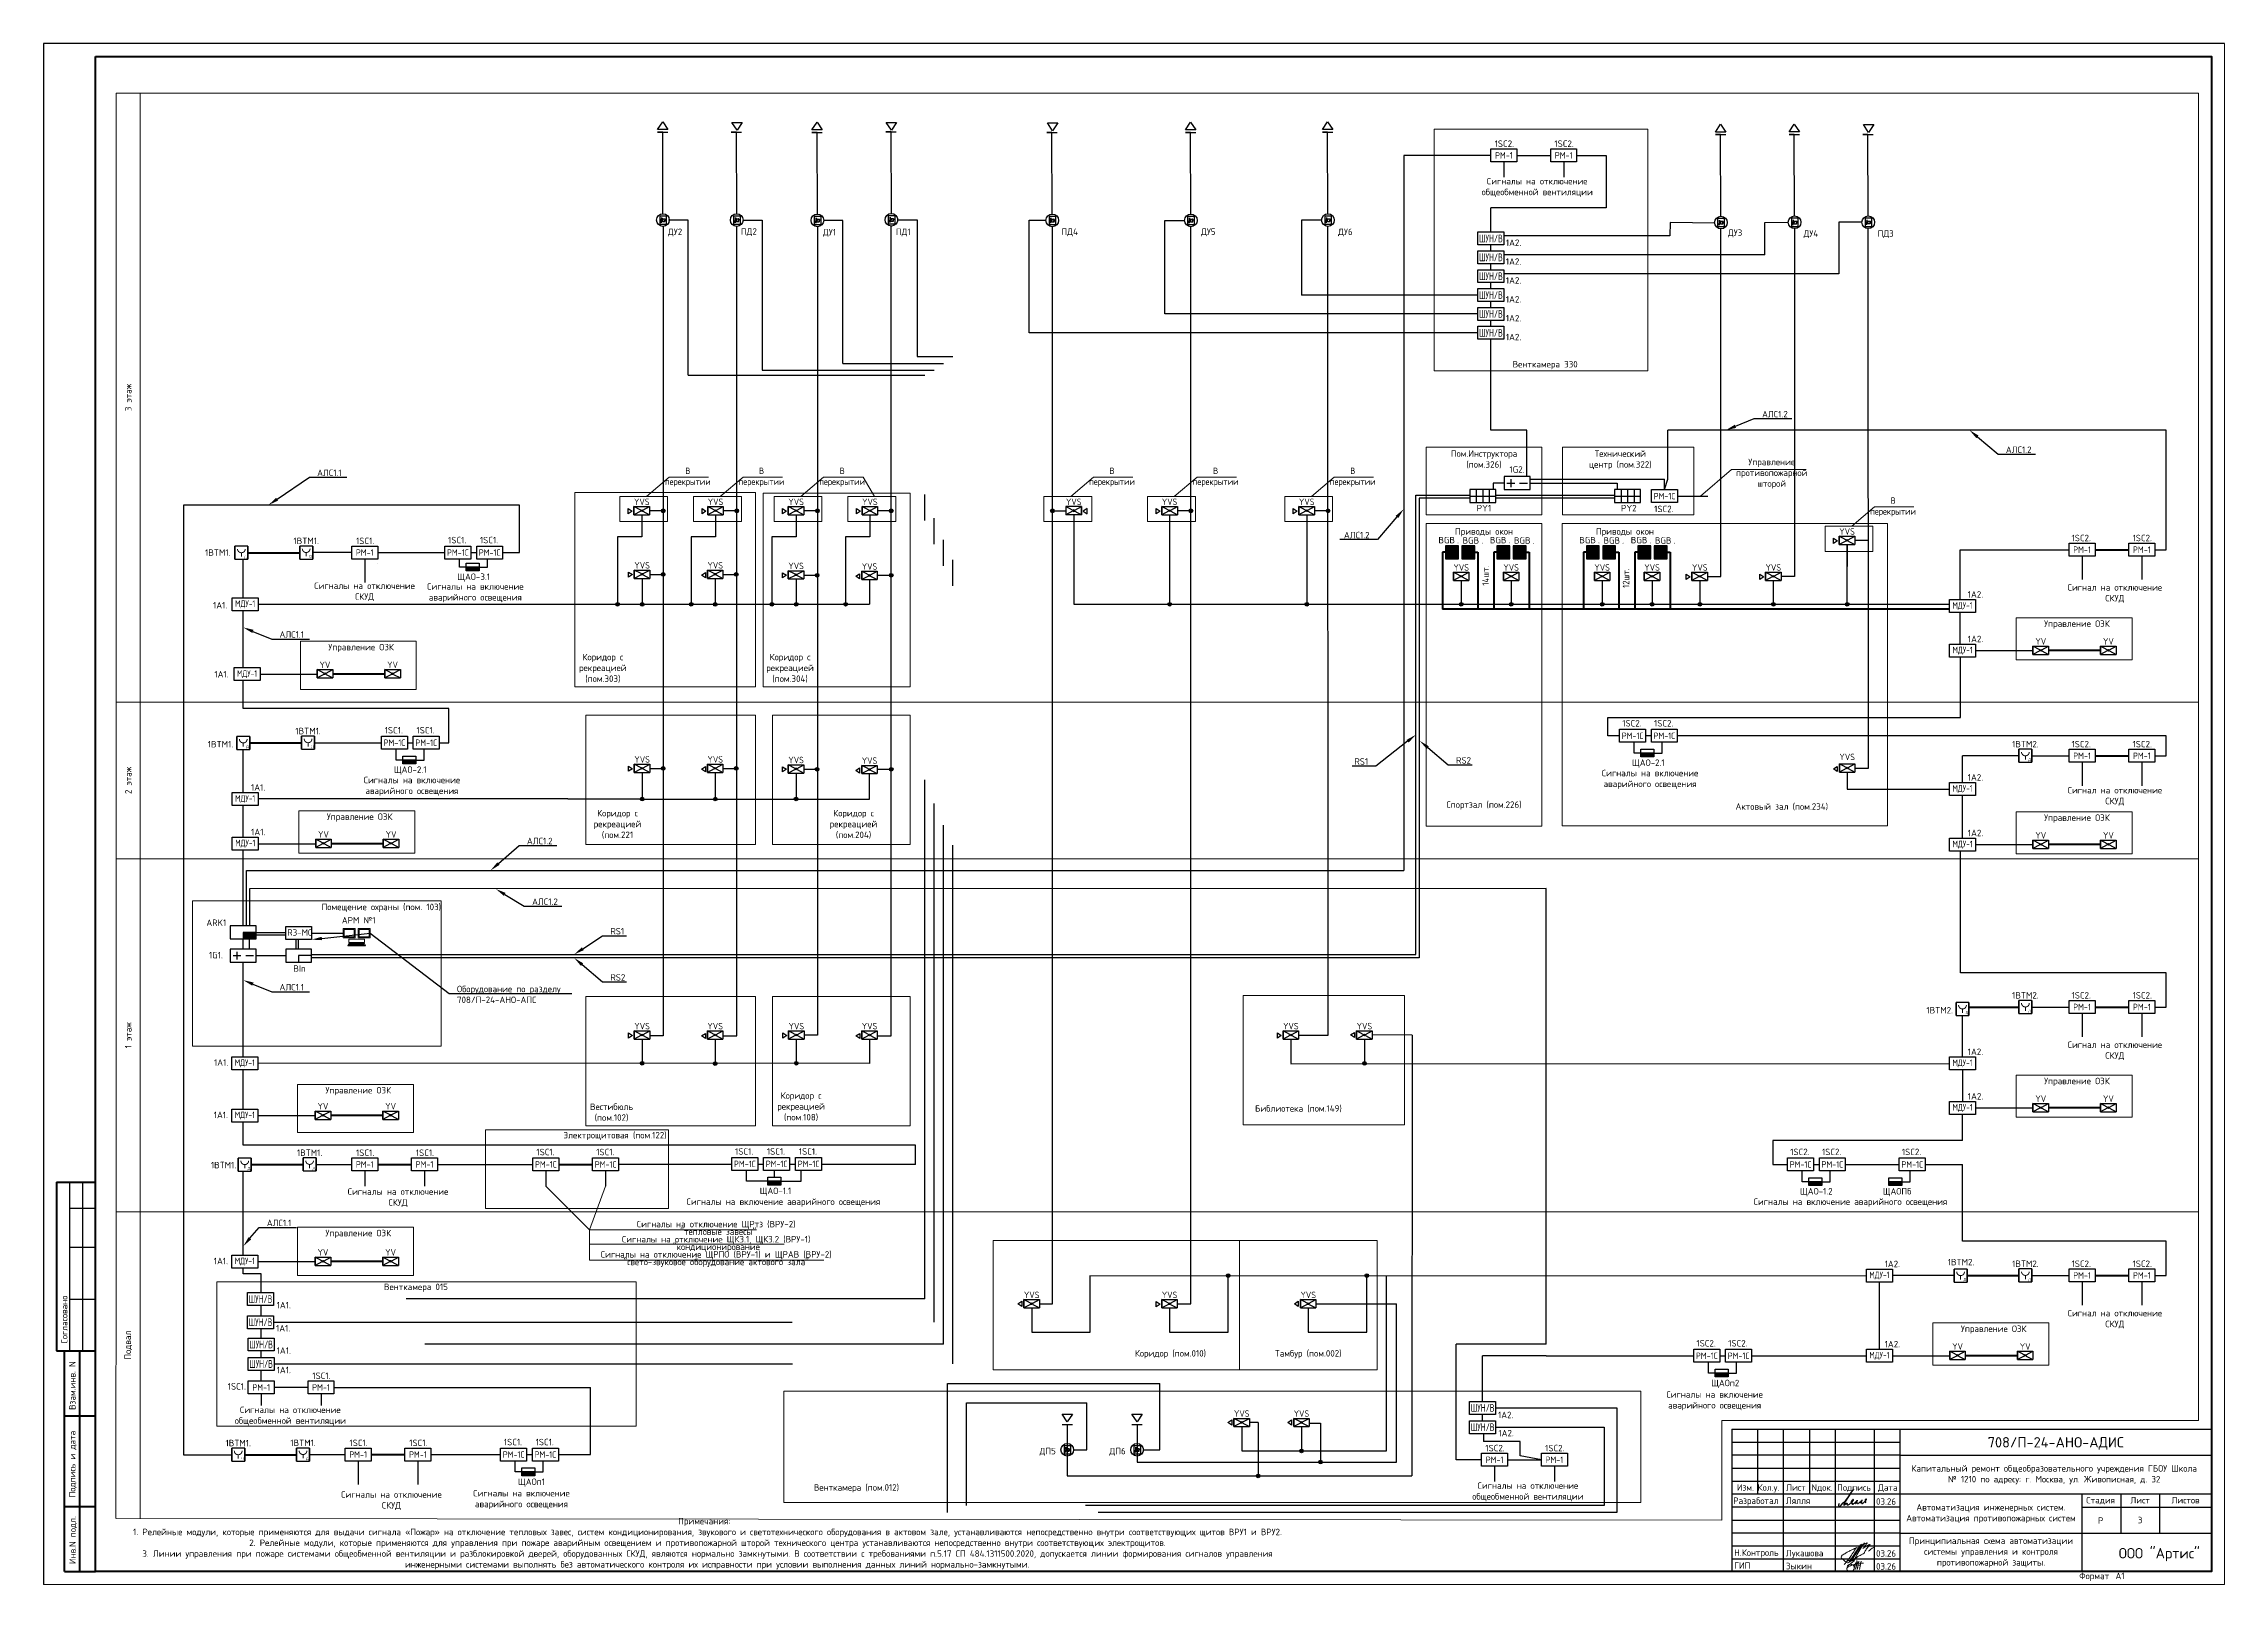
# Paper-space layout '1 (3)' of a CAD drawing. Header units: millimetres. Extents: x -2098 to -1257, y 883 to 1477.
# The model-space entities are those that its viewports show. They can reach past a viewport. Long polylines and large blocks are cut down to what shows.
import ezdxf
from ezdxf import colors
from ezdxf.entities.mleader import LeaderData, LeaderLine
from ezdxf.enums import TextEntityAlignment as Align
from ezdxf.math import Vec2, Vec3

# ---------------------------------------------------------------- set-up
doc = ezdxf.new("R2010")
doc.units = ezdxf.units.MM
doc.set_wipeout_variables(frame=1)
for name, pattern in [('GOST2.303 4', [7, 5, -2, 0]), ('JIS_02_1.0', [2, 1, -1]), ('штрихпунктирная', [1, 0.5, -0.25, 0, -0.25])]:
    doc.linetypes.add(name, pattern=pattern)
for name, color, linetype, lineweight in [('_SCUD_SH-TEXT', 7, 'Continuous', 9), ('_SOT_SH-OBORUD', 5, 'Continuous', 18), ('BGB', 1, 'Continuous', 30), ('RC-Выноски', 7, 'Continuous', 0), ('RC-Дымоудаление', 1, 'Continuous', 30), ('RC-Источники_электропитания', 7, 'Continuous', 30), ('RC-Линии_связи-Адресные', 5, 'Continuous', 50), ('RC-Приборы_управления_и_блоки_индикации', 1, 'Continuous', 30), ('RC-Прочее_оборудование', 1, 'Continuous', 30), ('RC-Шкафы', 1, 'Continuous', 30), ('АПС', 5, 'Continuous', 30), ('АР_текст', 250, 'Continuous', 40), ('лс', 5, 'Continuous', 30), ('Основная сплош', 7, 'Continuous', 30), ('Примечания', 7, 'Continuous', 25), ('Текст', 7, 'Continuous', 30)]:
    doc.layers.add(name, color=color, linetype=linetype, lineweight=lineweight)
for name, color, linetype in [('DUCT-МО-5-COMPONENT-', 7, 'Continuous'), ('RC-Позиционные_обозначения', 7, 'Continuous'), ('RC-Таблицы', 7, 'Continuous'), ('TEXT1', 7, 'Continuous'), ('Основная', 7, 'Continuous'), ('Штампы', 7, 'Continuous')]:
    doc.layers.add(name, color=color, linetype=linetype)
doc.layers.add('ОФ_подписи', color=5, linetype='Continuous', lineweight=13, true_color=0x0000ff)
doc.layers.add('Подписи', color=5, linetype='Continuous', lineweight=18, true_color=0x0000ff)
doc.styles.add('ICOCPEUR', font='isocpeur.ttf', dxfattribs={"height": 250})
doc.styles.add('ISOCPEUR', font='isocpeur.ttf', dxfattribs={"height": 250})
doc.styles.add('PDF ISOCPEUR', font='isocpeur.ttf')
doc.styles.add('RubezhCAD', font='isocpeur.ttf')
doc.styles.get("Standard").update_dxf_attribs({"font": 'arial.ttf'})
doc.styles.add('TIMES', font='times.ttf')
doc.styles.add('XREF1$0$Standard', font='isocpeur.ttf')

psp = doc.layouts.new('1 (3)')

msp = doc.modelspace()

# ---------------------------------------------------------------- texts
at = {"color": 0, "linetype": 'Continuous', "transparency": 33554687, "insert": (53201.7, 29058.9), "char_height": 250, "width": 1500, "attachment_point": 5, "style": 'PDF ISOCPEUR'}
msp.add_mtext('3', dxfattribs=at)
at = {"style": 'ICOCPEUR'}
for tag, p in [('ДП5', (11072.4, 31517.4)), ('ДП6', (13766.6, 31517.4))]:
    msp.add_attdef(tag, text='', height=250, dxfattribs=at).set_placement(p, align=Align.BOTTOM_CENTER)
at = {"layer": '_SCUD_SH-TEXT', "ltscale": 0.5, "transparency": 33554687, "insert": (-14625.3, 52662.8, -160), "char_height": 250, "width": 28552.341, "attachment_point": 5, "style": 'ICOCPEUR'}
msp.add_mtext('Помещение охраны (пом. 103)', dxfattribs=at)
at = {"layer": 'RC-Линии_связи-Адресные', "color": 0, "linetype": 'Continuous', "lineweight": 40, "ltscale": 15, "char_height": 250, "style": 'ICOCPEUR'}
for s, insert, width, attachment_point in [('Сигналы на отключение\\Pобщеобменной вентиляции', (29950.3, 80800.7), 7983.54, 2), ('ДУ2', (-3297.4, 78849.9, -160), 1500, 2), ('ПД2', (-452.1, 78861.6, -160), 1500, 2), ('ДУ1', (2657.7, 78837.8, -160), 1500, 2), ('ПД1', (5502.6, 78849.9, -160), 1500, 2), ('ПД4', (11920.3, 78853.9), 1500, 2), ('ДУ5', (17267.6, 78854.1, -160), 1500, 2), ('ДУ6', (22553.1, 78849.2, -160), 1500, 2), ('1А2.', (29038.9, 78429.2), 1500, 2), ('ДУ3', (37582.7, 78815.7, -160), 1500, 2), ('ДУ4', (40504.7, 78785.5, -160), 1500, 2), ('ПД3', (43389.9, 78785.3, -160), 1500, 2), ('1А2.', (29038.9, 77701.8), 1500, 2), ('1А2.', (29038.9, 76974.4), 1500, 2), ('1А2.', (29038.9, 76247), 1500, 2), ('1А2.', (29038.9, 75519.5), 1500, 2), ('1А2.', (29038.9, 74792.1), 1500, 2), ('Венткамера 330', (30258.5, 73744.9), 4843.033, 2), ('Пом.Инструктора (пом.326)', (27898.1, 70298.2, -160), 3015.839, 2), ('Технический центр (пом.322)', (33155, 70298.2, -160), 3015.839, 2), ('Управление противопожарной шторой', (38994.9, 69977.2), 3992.804, 2), ('{\\W0.8;В перекрытии}', (-2805.5, 69633.9, 0), 1021.083, 2), ('{\\W0.8;В перекрытии}', (37.6, 69633.9, 0), 1021.083, 2), ('{\\W0.8;В перекрытии}', (3146.5, 69633.9, 0), 1021.083, 2), ('{\\W0.8;В перекрытии}', (13552.4, 69633.9, 160), 1021.083, 2), ('{\\W0.8;В перекрытии}', (17549.1, 69633.9, 0), 1021.083, 2), ('{\\W0.8;В перекрытии}', (22836.5, 69634.1, 0), 1021.083, 2), ('{\\W0.8;YVS}', (-4580.5, 68442, -320), 536.123, 2), ('{\\W0.8;YVS}', (-1737.4, 68442, -320), 536.123, 2), ('{\\W0.8;YVS}', (1371.5, 68442, -320), 536.123, 2), ('{\\W0.8;YVS}', (4216.4, 68442, -320), 536.123, 2), ('{\\W0.8;YVS}', (12077.4, 68442, -160), 536.123, 2), ('{\\W0.8;YVS}', (15774.1, 68442, -320), 536.123, 2), ('{\\W0.8;YVS}', (21061.5, 68442.2, -320), 536.123, 2), ('PY1', (27898.1, 68197.7, -159.4), 3015.839, 2), ('PY2', (33484.6, 68197.7, -159.4), 3015.839, 2), ('{\\W0.8;В перекрытии}', (43674.6, 68488.7), 1021.083, 2), ('Приводы окон', (27898.1, 67299.7, -318.9), 3015.839, 2), ('Приводы окон', (33332.4, 67299.7, -318.8), 3015.839, 2), ('{\\W0.8;YVS}', (41899.6, 67296.9, -320), 536.123, 2), ('{\\W0.8;YVS}', (-4567.5, 65992.2, -320), 536.123, 2), ('{\\W0.8;YVS}', (-1748.4, 65992.2, -320), 536.123, 2), ('{\\W0.8;YVS}', (1371, 65969.3, -163.8), 536.123, 2), ('{\\W0.8;YVS}', (4201.5, 65945.7, -320), 536.123, 2), ('{\\W0.8;YVS}', (27020.1, 65910, -320), 536.123, 2), ('{\\W0.8;YVS}', (28945.3, 65910, -320), 536.123, 2), ('{\\W0.8;YVS}', (32454.4, 65910, -320), 536.123, 2), ('{\\W0.8;YVS}', (34379.6, 65910, -320), 536.123, 2), ('{\\W0.8;YVS}', (36219.9, 65910, -320), 536.123, 2), ('{\\W0.8;YVS}', (39056.2, 65910, -320), 536.123, 2), ('Сигналы на отключение СКУД', (-15270.4, 65203.2, -160), 3992.804, 2), ('Сигналы на включение\\Pаварийного освещения', (-11000, 65176.2, -160), 7983.54, 2), ('ЩАО-3.1', (-11695.6, 65393.9, -160), 2971.683, 4), ('Сигнал на отключение СКУД', (52228.8, 65140.8), 3992.804, 2), ('Управление ОЗК', (50764.6, 63743.9, 0), 4843.033, 2), ('Управление ОЗК', (-15405.6, 62838.1, 0), 4843.033, 2), ('Коридор с\\Pрекреацией\\P(пом.303)', (-6082.5, 62455.2, -158.9), 7774.495, 2), ('Коридор с\\Pрекреацией\\P(пом.304)', (1136, 62455.2, -158.9), 7774.495, 2), ('{\\W0.8;YV}', (49371.1, 63060.4, -319.4), 536.123, 2), ('{\\W0.8;YV}', (51978.8, 63060.4, -319.4), 536.123, 2), ('{\\W0.8;YV}', (-16799.1, 62154.6, -319.4), 536.123, 2), ('{\\W0.8;YV}', (-14191.4, 62154.6, -319.4), 536.123, 2), ('ЩАО-2.1', (-14141.2, 57956.8, -160), 2971.683, 4), ('{\\W0.8;YVS}', (-4567.5, 58509.8, -316.2), 536.123, 2), ('{\\W0.8;YVS}', (-1748.4, 58509.8, -316.2), 536.123, 2), ('{\\W0.8;YVS}', (1371, 58486.9, -160), 536.123, 2), ('{\\W0.8;YVS}', (4201.5, 58463.3, -316.2), 536.123, 2), ('ЩАО-2.1', (33606.8, 58224.4, -160), 2971.683, 4), ('{\\W0.8;YVS}', (41905.2, 58606.1, -316.2), 536.123, 2), ('Сигналы на включение\\Pаварийного освещения', (-13445.5, 57715, -160), 7983.54, 2), ('Сигналы на включение\\Pаварийного освещения', (34302.5, 57982.5, -160), 7983.54, 2), ('Сигнал на отключение СКУД', (52228.8, 57321.5), 3992.804, 2), ('Коридор с\\Pрекреацией\\P(пом.221', (-5518.1, 56435.7, -158.9), 7774.495, 2), ('Коридор с\\Pрекреацией\\P(пом.204)', (3585.4, 56435.7, -158.9), 7774.495, 2), ('Спортзал (пом.226)', (27898.1, 56765.9, -159.4), 3015.839, 2), ('Актовый зал (пом.234)', (39383.4, 56692.8, -159.4), 5138.542, 2), ('{\\W0.8;YV}', (-16856, 55618.3, -319.4), 536.123, 2), ('Управление ОЗК', (-15462.5, 56301.8, 0), 4843.033, 2), ('{\\W0.8;YV}', (-14248.3, 55618.3, -319.4), 536.123, 2), ('{\\W0.8;YV}', (49371.1, 55581.1, -319.4), 536.123, 2), ('Управление ОЗК', (50764.6, 56264.5, 0), 4843.033, 2), ('{\\W0.8;YV}', (51978.8, 55581.1, -319.4), 536.123, 2), ('{\\W0.8;YVS}', (-4568.7, 48227, -160), 536.123, 2), ('{\\W0.8;YVS}', (-1749.6, 48227, -160), 536.123, 2), ('{\\W0.8;YVS}', (1379.2, 48227, -160), 536.123, 2), ('{\\W0.8;YVS}', (4202.6, 48227, -160), 536.123, 2), ('{\\W0.8;YVS}', (20450.6, 48227, -160), 536.123, 2), ('{\\W0.8;YVS}', (23285.5, 48229.2, -160), 536.123, 2), ('Сигнал на отключение СКУД', (52228.8, 47509.1), 3992.804, 2), ('Управление ОЗК', (-15513.7, 45755.2), 4843.033, 2), ('Коридор с\\Pрекреацией\\P(пом.108)', (1561, 45548.8), 7774.495, 2), ('{\\W0.8;YV}', (49371.1, 45428.7, -319.4), 536.123, 2), ('Управление ОЗК', (50764.6, 46112.1, 0), 4843.033, 2), ('{\\W0.8;YV}', (51978.8, 45428.7, -319.4), 536.123, 2), ('{\\W0.8;YV}', (-16875.2, 45136.6, -319.4), 536.123, 2), ('{\\W0.8;YV}', (-14267.5, 45136.6, -319.4), 536.123, 2), ('Вестибюль\\P(пом.102)', (-5747.5, 45117.4, -159.4), 4843.033, 2), ('Библиотека (пом.149)', (20742.1, 45053.6, -159.4), 3482.09, 2), ('Электрощитовая (пом.122)', (-5611.7, 44022.5, -319.4), 4843.033, 2), ('Сигналы на отключение СКУД', (-13981.3, 41846.6, -160), 3992.804, 2), ('Сигналы на включение аварийного освещения', (880.5, 41457.9, -160), 7983.54, 2), ('ЩАО-1.1', (-33.3, 41718.3, -160), 2971.683, 4), ('Сигналы на включение аварийного освещения', (42029.3, 41457.9, -160), 7983.54, 2), ('ЩАО-1.2', (40085.3, 41699.8, -160), 2971.683, 4), ('ЩАОПб', (43276.9, 41699.8, -160), 2971.683, 4), ('Управление ОЗК', (-15513.7, 40249), 4843.033, 2), ('{\\W0.8;YV}', (-16875.2, 39505.8, -319.4), 536.123, 2), ('{\\W0.8;YV}', (-14267.5, 39505.8, -319.4), 536.123, 2), ('Венткамера 015', (-13289, 38174.7, -160), 4843.033, 2), ('{\\W0.8;YVS}', (10456, 37865.7, -160), 536.123, 2), ('{\\W0.8;YVS}', (15773, 37865.7, -160), 536.123, 2), ('{\\W0.8;YVS}', (21119.9, 37865.7, -160), 536.123, 2), ('Сигнал на отключение СКУД', (52228.8, 37161.6), 3992.804, 2), ('Управление ОЗК', (47555.1, 36559.3, 0), 4843.033, 2), ('Коридор (пом.010)', (15808.5, 35611.7, -159.4), 2965.707, 2), ('Тамбур (пом.002)', (21125.5, 35611.7, -159.4), 2965.707, 2), ('{\\W0.8;YV}', (46161.7, 35875.9, -319.4), 536.123, 2), ('{\\W0.8;YV}', (48769.4, 35875.9, -319.4), 536.123, 2), ('Сигналы на включение\\Pаварийного освещения', (36793.3, 34025.9, -160), 7983.54, 2), ('ЩАОп2', (36660.1, 34308.9, -160), 2971.683, 4), ('Сигналы на отключение\\Pобщеобменной вентиляции', (-18134.3, 33434), 7983.54, 2), ('{\\W0.8;YVS}', (18555.8, 33289.5, 160), 536.123, 2), ('{\\W0.8;YVS}', (20860.2, 33289.5, 160), 536.123, 2), ('1А2.', (28736.1, 33236.2), 1500, 2), ('ЩАОп1', (-9353.9, 30501.7, -160), 2971.683, 4), ('Венткамера (пом.012)', (3700, 30440.9, 160.6), 4843.033, 2), ('Сигналы на отключение\\Pобщеобменной вентиляции', (29591.4, 30512.5), 7983.54, 2), ('Сигналы на отключение СКУД', (-14235.2, 30169.4, -160), 3992.804, 2), ('Сигналы на включение\\Pаварийного освещения', (-9220.7, 30218.7, -160), 7983.54, 2)]:
    msp.add_mtext(s, dxfattribs=dict(at, insert=insert, width=width, attachment_point=attachment_point))
at = {"layer": 'RC-Линии_связи-Адресные', "color": 0, "linetype": 'Continuous', "lineweight": 40, "ltscale": 15, "char_height": 250, "width": 3015.839, "attachment_point": 2, "rotation": 90, "style": 'ICOCPEUR'}
for s, insert in [('14шт.', (27834.7, 65468.7, -159.4)), ('12шт.', (33250.1, 65370.3, -159.4))]:
    msp.add_mtext(s, dxfattribs=dict(at, insert=insert))
at = {"layer": 'RC-Линии_связи-Адресные', "color": 0, "linetype": 'Continuous', "lineweight": 40, "ltscale": 15, "insert": (-1711.4, 40594), "char_height": 250, "width": 9221.139, "attachment_point": 2, "line_spacing_factor": 0.7, "style": 'ICOCPEUR'}
msp.add_mtext('Сигналы на отключение ЩРтз (ВРУ-2)\\P "тепловые завесы"\\PСигналы на отключение ЩК3.1, ЩК3.2 (ВРУ-1)\\P "кондиционирование"\\PСигналы на отключение ЩРПО (ВРУ-1) и ЩРАВ (ВРУ-2)\\P"свето-звуковое оборудование актового зала" ', dxfattribs=at)
at = {"layer": 'RC-Таблицы', "linetype": 'Continuous', "lineweight": 40, "ltscale": 15, "char_height": 250, "attachment_point": 5, "rotation": 90, "style": 'ICOCPEUR'}
for s, insert, width in [('3 этаж', (-24383.7, 72335.4, -160), 23477.714), ('2 этаж', (-24383.7, 57573.4, -160), 6046.373), ('1 этаж', (-24383.7, 47747.6, -160), 13605.212), ('Подвал', (-24383.7, 35802.7, -160), 10284.61)]:
    msp.add_mtext(s, dxfattribs=dict(at, insert=insert, width=width))
at = {"layer": 'RC-Таблицы', "linetype": 'Continuous', "lineweight": 40, "insert": (-17779.2, 50321.2, -160), "char_height": 250, "width": 2400, "attachment_point": 5, "style": 'ICOCPEUR'}
msp.add_mtext('BIn', dxfattribs=at)
at = {"layer": 'TEXT1', "color": 0, "transparency": 33554687, "insert": (-21372.6, 52088.2, -160), "char_height": 250, "width": 4986.695, "attachment_point": 4, "style": 'RubezhCAD'}
msp.add_mtext('ARK1', dxfattribs=at)
at = {"layer": 'TEXT1', "char_height": 250, "attachment_point": 5, "style": 'RubezhCAD'}
for s, insert, width in [('Примечания:\\P\\pi-750,l1000,t1000;1.^IРелейные модули, которые применяются для выдачи сигнала «Пожар» на отключение тепловых завес, систем кондиционирования, звукового и светотехнического оборудования в актовом зале, устанавливаются непосредственно внутри соответствующих щитов ВРУ1 и ВРУ2.\\P2.^IРелейные модули, которые применяются для управления при пожаре аварийным освещением и противопожарной шторой технического центра устанавливаются непосредственно внутри соответствующих электрощитов.\\P3.^IЛинии управления при пожаре системами общеобменной вентиляции и разблокировкой дверей, оборудованных СКУД, являются нормально замкнутыми. В соответствии с требованиями п.5.17 СП 484.1311500.2020, допускается линии формирования сигналов управления инженерными системами выполнять без автоматического контроля их исправности при условии выполнения данных линий нормально-замкнутыми.', (-2171, 28150.1), 45922.319), ('{\\C0;Принципиальная с}хема автоматизации системы управления и контроля\\Pпротивопожарной защиты.', (47451.7, 27810.6), 7000)]:
    msp.add_mtext(s, dxfattribs=dict(at, insert=insert, width=width))
at = {"layer": 'Примечания', "lineweight": 25, "ltscale": 100, "char_height": 250, "attachment_point": 1, "style": 'ICOCPEUR'}
for s, insert, width in [('\\pi244.18615;АРМ №1', (-16393.1, 52307.7, -160), 1663.372), ('R3-МС', (-18251.8, 51836.6, -160), 3742.61)]:
    msp.add_mtext(s, dxfattribs=dict(at, insert=insert, width=width))

# ---------------------------------------------------------------- blocks, each defined once
blk = doc.blocks.new('П_Зыкин')
at = {"layer": 'ОФ_подписи', "color": 152, "ltscale": 100, "true_color": 0x0061c2, "transparency": 33554687}
for p, q in [((142, 249), (62, -174)), ((102, 37), (218, 37)), ((258, 249), (178, -174))]:
    blk.add_line(p, q, dxfattribs=at)
blk.add_lwpolyline([(-462, 273), (-74, 273), (-446, -30)], dxfattribs=at)
for centre, radius, start, end in [((-271, -94), 186, 314.23929, 159.93483), ((345, -1372), 1523, 88.87583, 117.8788), ((1109, -252), 1204, 158.75935, 174.23097), ((-1024, 224), 1068, 337.81444, 2.88593), ((-849, 72), 852, 342.83077, 7.48151), ((-9, 182), 4.48, 8.96906, 155.65511), ((-643, 22), 732, 344.4555, 20.46196), ((-318, -169), 151, 108.7568, 173.42509), ((-287, -115), 185, 191.53585, 322.35119)]:
    blk.add_arc(centre, radius, start, end, dxfattribs=at)
blk = doc.blocks.new('П_Лукашова')
at = {"layer": 'ОФ_подписи', "color": 152, "true_color": 0x0061c2}
for p, q in [((221, 339), (-221, -339)), ((286, 371), (-156, -307)), ((283, 370), (218, 338))]:
    blk.add_line(p, q, dxfattribs=at)
for points in [[(-221, -339), (-276, -344), (-368, -289), (-446, -221), (-505, -166), (-522, -116), (-412, -16), (-295, 56), (-173, 120), (-49, 179), (33, 216), (87, 237), (52, 221), (11, 167), (-59, 51), (-126, -52), (-177, -132), (-256, -231), (-409, -409)], [(360, 20), (294, -18), (203, -65), (91, -124), (-73, -248)], [(366, 415), (236, 213), (85, -37), (-50, -300)], [(221, 301), (344, 360), (434, 401), (475, 416), (464, 395), (420, 336), (342, 232), (310, 203), (337, 221), (420, 283), (490, 322), (558, 352), (576, 358), (491, 240), (403, 113), (374, 49), (360, 20)], [(530, 102), (646, 199), (748, 254)]]:
    blk.add_spline(points, degree=3, dxfattribs=at)
blk = doc.blocks.new('A$C11203D1A')
at = {"layer": 'Подписи', "lineweight": 25}
blk.add_lwpolyline([(0.24, 1.11), (0.09, 0.86), (0, 0.47), (0.01, 0.27), (0.06, 0.09), (0.17, 0.01), (0.33, 0), (0.53, 0.07), (0.73, 0.22), (0.94, 0.41), (1.81, 1.26), (2.64, 2.1), (3.19, 2.76), (3.8, 3.63), (4.42, 4.6), (5, 5.4), (5.39, 5.96), (5.72, 6.46), (5.82, 6.46), (5.73, 6.31), (4.71, 5.11), (3.82, 3.76), (2.71, 1.9), (2.36, 1.31), (2.15, 0.93), (2.05, 0.72), (2.04, 0.6), (2.04, 0.49), (2.07, 0.44), (2.13, 0.41), (2.22, 0.43), (2.34, 0.53), (2.48, 0.65), (2.83, 0.93), (3.1, 1.12), (3.23, 1.19), (3.28, 1.19), (3.29, 1.16), (3.26, 1.06), (3.23, 0.9), (3.22, 0.77), (3.24, 0.65), (3.26, 0.58), (3.34, 0.52), (3.42, 0.48), (3.54, 0.51), (3.66, 0.56), (3.92, 0.66), (4.17, 0.85), (4.57, 1.16), (4.82, 1.36), (5, 1.53), (5.18, 1.68), (5.48, 1.96), (5.64, 2.15), (5.74, 2.33), (5.75, 2.44), (5.75, 2.53), (5.69, 2.57), (5.6, 2.58), (5.49, 2.54), (5.33, 2.4), (5.12, 2.18), (4.99, 1.99), (4.9, 1.86), (4.85, 1.74), (4.87, 1.66), (4.92, 1.62), (5.03, 1.65), (5.11, 1.72), (5.21, 1.79), (5.24, 1.81), (5.28, 1.82), (5.31, 1.82), (5.32, 1.79), (5.26, 1.69), (5.19, 1.61), (5.11, 1.47), (5.03, 1.34), (4.98, 1.25), (4.97, 1.17), (4.97, 1.09), (5.01, 1.05), (5.05, 1.06), (5.1, 1.11), (5.14, 1.13), (5.2, 1.13), (5.23, 1.07), (5.27, 0.94), (5.32, 0.85), (5.35, 0.8), (5.43, 0.77), (5.52, 0.78), (5.61, 0.84), (5.88, 1), (6.13, 1.19), (6.42, 1.46), (6.68, 1.7), (6.94, 1.94), (7.06, 2.08), (7.22, 2.28), (7.23, 2.3), (7.23, 2.31), (7.2, 2.31), (7.18, 2.28), (7.15, 2.24), (6.76, 1.63), (6.67, 1.45), (6.59, 1.3), (6.56, 1.22), (6.56, 1.16), (6.57, 1.11), (6.6, 1.08), (6.65, 1.1), (6.7, 1.13), (6.79, 1.19), (6.88, 1.26), (6.99, 1.31), (7.07, 1.35), (7.18, 1.36), (7.23, 1.33), (7.27, 1.28), (7.28, 1.18), (7.28, 1.12), (7.3, 1.08), (7.34, 1.04), (7.38, 1.02), (7.45, 1.01), (7.52, 1.04), (7.6, 1.09), (7.73, 1.19), (7.93, 1.34), (8.13, 1.48), (8.36, 1.7), (8.65, 1.95), (8.78, 2.07), (8.9, 2.16), (8.98, 2.23), (9.03, 2.27), (9.04, 2.29), (9.02, 2.3), (8.99, 2.29), (8.97, 2.25), (8.92, 2.16), (8.7, 1.81), (8.57, 1.61), (8.52, 1.53), (8.51, 1.43), (8.53, 1.37), (8.56, 1.33), (8.6, 1.33), (8.66, 1.35), (8.72, 1.39), (8.76, 1.41), (8.86, 1.4), (8.93, 1.37), (8.94, 1.31), (8.96, 1.22), (8.98, 1.14), (9.02, 1.1), (9.08, 1.07), (9.17, 1.1), (9.24, 1.14), (9.33, 1.2), (9.56, 1.37), (9.86, 1.59), (10.18, 1.87), (10.41, 2.09), (10.57, 2.29), (10.72, 2.51), (10.76, 2.62), (10.77, 2.7), (10.75, 2.75), (10.68, 2.79), (10.58, 2.76), (10.5, 2.69), (10.38, 2.54), (10.32, 2.41), (10.31, 2.25), (10.32, 2.09), (10.33, 1.85), (10.35, 1.7), (10.37, 1.58), (10.4, 1.47), (10.47, 1.37)], dxfattribs=at)
blk = doc.blocks.new('Штамп')
at = {"layer": 'Основная'}
for p, q in [((-18500, 5000), (-12000, 5000)), ((-12000, 4500), (-18500, 4500)), ((-18500, 4000), (-12000, 4000)), ((-12000, 2500), (-18500, 2500)), ((-18500, 2000), (-12000, 2000)), ((-12000, 1500), (-18500, 1500)), ((-12000, 1000), (-18500, 1000)), ((-18500, 500), (-12000, 500))]:
    blk.add_line(p, q, dxfattribs=at)
at = {"layer": 'Основная сплош'}
for p, q in [((-18500, 5500), (0, 5500)), ((-18500, 5500), (-18500, 0)), ((-17500, 5500), (-17500, 3000)), ((-16500, 0), (-16500, 5500)), ((-15500, 5500), (-15500, 3000)), ((-14500, 0), (-14500, 5500)), ((-13000, 5500), (-13000, 0)), ((-12000, 0), (-12000, 5500)), ((-12000, 4500), (0, 4500)), ((-18500, 3500), (-12000, 3500)), ((0, 3000), (-18500, 3000)), ((-5000, 3000), (-5000, 0)), ((-3500, 3000), (-3500, 1500)), ((-2000, 3000), (-2000, 1500)), ((-5000, 2500), (0, 2500)), ((-12000, 1500), (0, 1500))]:
    blk.add_line(p, q, dxfattribs=at)
at = {"transparency": 33554687, "xscale": 100, "yscale": 100, "zscale": 100}
blk.add_blockref('A$C11203D1A', (-14379, 2533), dxfattribs=at)
at = {"layer": 'ОФ_подписи', "color": 5}
for name, p, xscale, yscale, zscale in [('П_Лукашова', (-13755, 700), 1.010226427429054, 1.010226427429054, 1.010226427429054), ('П_Зыкин', (-13706, 228), 0.7621923841183493, 0.7621923841183493, 0.7621923841183493)]:
    blk.add_blockref(name, p, dxfattribs=dict(at, xscale=xscale, yscale=yscale, zscale=zscale))
at = {"transparency": 33554687, "insert": (-8500, 2250), "char_height": 250, "width": 7000, "attachment_point": 5, "style": 'PDF ISOCPEUR'}
blk.add_mtext('Автоматизация инженерных систем. Автоматизация противопожарных систем', dxfattribs=at)
at = {"layer": 'АР_текст', "color": 7, "transparency": 33554687, "insert": (-2009, 668), "char_height": 400, "width": 7750, "attachment_point": 5, "style": 'RubezhCAD'}
blk.add_mtext('{\\C0;ООО "Артис"}', dxfattribs=at)
at = {"layer": 'Текст', "color": 0, "style": 'RubezhCAD'}
blk.add_text('708/П-24-АНО-АДИС', height=400, dxfattribs=at).set_placement((-6000, 4798), align=Align.CENTER)
at = {"layer": 'Текст', "linetype": 'Continuous', "style": 'RubezhCAD'}
for s, p in [('Изм.', (-18302, 3131)), ('Кол.у.', (-17500, 3131)), ('Лист', (-16402, 3131)), ('Nдок.', (-15424, 3131)), ('Подпись', (-14434, 3131)), ('Дата', (-12857, 3131))]:
    blk.add_text(s, height=250, dxfattribs=at).set_placement(p)
at = {"layer": 'Текст', "style": 'ICOCPEUR'}
for s, p in [('Разработал', (-18441, 2620)), ('Лялля', (-16408, 2622)), ('03.26', (-12934, 2590)), ('Н.Контроль', (-18407, 620)), ('Лукашова', (-16408, 602)), ('ГИП', (-18407, 120)), ('Зыкин', (-16408, 102)), ('03.26', (-12934, 590)), ('03.26', (-12934, 90))]:
    blk.add_text(s, height=250, dxfattribs=at).set_placement(p)
at = {"layer": 'Текст', "color": 7, "linetype": 'Continuous', "style": 'RubezhCAD'}
for s, p in [('Стадия', (-4273, 2640)), ('Лист', (-2750, 2640)), ('Листов', (-1000, 2640))]:
    blk.add_text(s, height=250, dxfattribs=at).set_placement(p, align=Align.CENTER)
at = {"layer": 'Текст', "color": 7, "style": 'RubezhCAD'}
blk.add_text('Р', height=250, dxfattribs=at).set_placement((-4273, 1857), align=Align.CENTER)
at = {"layer": 'Текст', "ltscale": 100, "insert": (-6063, 3750), "char_height": 250, "attachment_point": 5, "style": 'RubezhCAD'}
blk.add_mtext_dynamic_manual_height_columns('\\pi-3.125;Капитальный ремонт общеобразовательного учреждения ГБОУ Школа{\\H1.25x; }\\P№ 1210 по адресу: г. Москва, ул. Живописная, д. 32{\\H1.21604x; }\\P', width=11832.53, gutter_width=1250, heights=[1893], dxfattribs=at)
at = {"layer": 'Текст', "ltscale": 100, "style": 'RubezhCAD'}
blk.add_attdef('ЛИСТОВ', text='', height=250, dxfattribs=at).set_placement((-1000, 1857), align=Align.CENTER)
at = {"layer": 'Текст', "ltscale": 100, "style": 'TIMES'}
blk.add_attdef('НАЗВАНИЕ', text='', height=250, dxfattribs=at).set_placement((-8500, 750), align=Align.MIDDLE_CENTER)
blk = doc.blocks.new('*U25')
at = {"lineweight": 50}
for p, q in [((5, 155), (20, 155)), ((5, 155), (5, 90)), ((5, 90), (20, 90)), ((8, 5), (8, 90)), ((14, 5), (14, 90)), ((8, 65), (20, 65)), ((8, 30), (20, 30)), ((8, 5), (20, 5))]:
    blk.add_line(p, q, dxfattribs=at)
for p, q in [((10, 155), (10, 90)), ((15, 155), (15, 90)), ((10, 145), (20, 145)), ((10, 130), (20, 130)), ((10, 110), (20, 110))]:
    blk.add_line(p, q)
blk.add_lwpolyline([(0, 0), (841, 0), (841, 594), (0, 594)], close=True)
blk.add_lwpolyline([(20, 589), (836, 589), (836, 5), (20, 5)], close=True, dxfattribs=at)
at = {"style": 'XREF1$0$Standard'}
for s, p in [('Согласовано', (7.95, 102.07)), ('Взам.инв. N', (11.07, 76.61)), ('Подпись и дата', (11.04, 46.36)), ('Инв.N подл.', (11.17, 17.07))]:
    blk.add_text(s, height=2.5, rotation=90, dxfattribs=at).set_placement(p, align=Align.MIDDLE_CENTER)
blk.add_text('Формат', height=2.5, dxfattribs=at).set_placement((785.02, 2))
blk.add_text('А1', height=2.5, dxfattribs=at).set_placement((802.51, 2), align=Align.RIGHT)
for tag, p in [('СОГЛАСОВАНО_ДАТА2', (14.37, 145.56)), ('СОГЛАСОВАНО_ДАТА3', (19.37, 145.56)), ('СОГЛАСОВАНО_ФАМИЛИЯ2', (14.37, 110.56)), ('СОГЛАСОВАНО_ФАМИЛИЯ3', (19.37, 110.56)), ('СОГЛАСОВАНО_ДОЛЖНОСТЬ2', (14.37, 90.56)), ('СОГЛАСОВАНО_ДОЛЖНОСТЬ3', (19.37, 90.56))]:
    blk.add_attdef(tag, p, '', height=2.5, rotation=90, dxfattribs=at)
for tag, p in [('ВЗАМ_ИНВ_НОМЕР', (19.37, 77.5)), ('ИНВ_N_ПОДЛ', (19.37, 17.5))]:
    blk.add_attdef(tag, text='', height=2.5, rotation=90, dxfattribs=at).set_placement(p, align=Align.CENTER)
blk.add_attdef('ИНВ_ДАТА', text='', height=2.5, rotation=90, dxfattribs=at).set_placement((19.37, 63.83), align=Align.RIGHT)
blk = doc.blocks.new('RC-UGO-UDPD-01')
at = {"layer": 'RC-Дымоудаление', "ltscale": 30}
blk.add_lwpolyline([(2.5, 2.5), (2.5, -2.5), (-2.5, -2.5), (-2.5, 2.5)], close=True, dxfattribs=at)
blk.add_wipeout([(2.5, 2.5), (2.5, -2.5), (-2.5, -2.5), (-2.5, 2.5)]).dxf.layer = 'RC-Дымоудаление'
at = {"layer": 'RC-Дымоудаление'}
for p, q in [((-2.5, 2.5), (-2.5, -2.5)), ((2.5, 2.5), (-2.5, 2.5)), ((2.5, -2.5), (2.5, 2.5)), ((-2.5, -2.5), (2.5, -2.5))]:
    blk.add_line(p, q, dxfattribs=at)
at = {"layer": 'RC-Дымоудаление', "ltscale": 30, "const_width": 0.375}
blk.add_lwpolyline([(-1.5, 1.5, 1), (1.5, 1.5, 1)], format="xyb", dxfattribs=at)
blk.add_lwpolyline([(0, 0), (0, -1.5)], dxfattribs=at)
at = {"layer": 'RC-Дымоудаление', "const_width": 0.1}
for points in [[(1.22, -2.23), (1.22, -1.91), (2.1, -1.91), (2.1, -2.23)], [(1.92, -1.91), (1.92, -1.01), (1.43, -1.01), (1.33, -1.91)]]:
    blk.add_lwpolyline(points, dxfattribs=at)
at = {"layer": 'RC-Дымоудаление'}
blk.add_attdef('PSTN', text='', height=2.5, dxfattribs=at).set_placement((1.29, 2.23), align=Align.BOTTOM_LEFT)
blk = doc.blocks.new('*U2454')
at = {"layer": 'DUCT-МО-5-COMPONENT-', "color": 7, "linetype": 'Continuous', "lineweight": -3}
for p, q in [((1237852, 366763, 3000), (1237852, 367063, 3000)), ((1237921, 366934, 3000), (1237852, 367063, 3000)), ((1237921, 366892, 3000), (1237852, 366763, 3000)), ((1237944, 366934, 3000), (1238012, 367063, 3000)), ((1237944, 366892, 3000), (1238012, 366763, 3000)), ((1238012, 366763, 3000), (1238012, 367063, 3000))]:
    blk.add_line(p, q, dxfattribs=at)
blk.add_circle((1237932, 366913, 3000), 16, dxfattribs=at)
at = {"layer": 'DUCT-МО-5-COMPONENT-', "color": 7, "linetype": 'Continuous', "lineweight": -3, "extrusion": (0, 1, 0)}
for centre in [(1237932, 367063, 3000), (1237932, 367063, 3000), (1237932, 366763, 3000)]:
    blk.add_ellipse(centre, major_axis=(-80, 0), ratio=1, start_param=0, end_param=3.141593, dxfattribs=at)
at = {"layer": 'DUCT-МО-5-COMPONENT-', "color": 7, "linetype": 'Continuous', "lineweight": -3, "extrusion": (0, -1, 0)}
blk.add_ellipse((1237932, 366763, 3000), major_axis=(80, 0), ratio=1, start_param=0, end_param=3.141593, dxfattribs=at)
blk = doc.blocks.new('RC-UGO-IP12-03')
blk.add_wipeout([(-5, 2.5), (-5, -2.5), (5, -2.5), (5, 2.5)]).dxf.layer = 'RC-Источники_электропитания'
at = {"layer": 'RC-Источники_электропитания'}
blk.add_lwpolyline([(-5, -2.5), (5, -2.5), (5, 2.5), (-5, 2.5)], close=True, dxfattribs=at)
for points in [[(-3.94, 0), (-0.94, 0)], [(-2.37, -1.52), (-2.37, 1.48)], [(0.94, 0), (3.94, 0)]]:
    blk.add_lwpolyline(points, dxfattribs=at)
blk.add_attdef('PSTN', text='', height=2.5, dxfattribs=at).set_placement((6.11, 2.42), align=Align.BOTTOM_CENTER)
blk = doc.blocks.new('PC 2 mon')
for p, q in [((-5.4, -4.3), (5.4, -4.3)), ((-5.2, -3.8), (5.2, -3.8)), ((-5, -3.4), (5, -3.4))]:
    blk.add_line(p, q)
for points in [[(-9.3, 7.3), (-1, 7.3), (-1, 0.9), (-9.3, 0.9)], [(-8.6, 6.7), (-1.7, 6.7), (-1.7, 1.5), (-8.6, 1.5)], [(-5.4, 0), (5.4, 0), (5.4, -2.4), (-5.4, -2.4)], [(1.1, 7.3), (9.4, 7.3), (9.4, 0.9), (1.1, 0.9)], [(1.8, 6.7), (8.7, 6.7), (8.7, 1.5), (1.8, 1.5)], [(-5.4, -3), (5.4, -3), (6.1, -4.6), (-6.1, -4.6)]]:
    blk.add_lwpolyline(points, close=True)
blk = doc.blocks.new('RC-UGO-SHUNV-01')
at = {"layer": 'RC-Шкафы'}
blk.add_point((0, 0), dxfattribs=at)
blk.add_wipeout([(5.01, -2.5), (5.01, 2.5), (-5.01, 2.5), (-5.01, -2.5)]).dxf.layer = 'RC-Шкафы'
blk.add_wipeout([(-5.01, -2.5), (-5.01, 2.5), (5.01, 2.5), (5.01, -2.5)]).dxf.layer = 'RC-Шкафы'
for p, q in [((-5.01, 2.5), (5.01, 2.5)), ((-5.01, -2.5), (-5.01, 2.5)), ((5.01, 2.5), (5.01, -2.5)), ((5.01, -2.5), (-5.01, -2.5))]:
    blk.add_line(p, q, dxfattribs=at)
blk.add_lwpolyline([(-5.01, 2.5), (-5, 2.5)], dxfattribs=at)
blk.add_lwpolyline([(-5.01, 2.5), (-5, 2.5)], dxfattribs=at)
at = {"layer": 'RC-Шкафы', "ltscale": 100, "style": 'ISOCPEUR', "width": 0.6}
blk.add_text('ШУН/В', height=3, dxfattribs=at).set_placement((0, 0), align=Align.MIDDLE)
at = {"layer": 'RC-Шкафы'}
blk.add_attdef('PSTN', text='', height=2.5, dxfattribs=at).set_placement((6.17, 2.53), align=Align.BOTTOM_CENTER)
blk = doc.blocks.new('RC-UGO-PPK-01')
blk.add_wipeout([(5, -2.5), (5, 2.5), (-5, 2.5), (-5, -2.5)]).dxf.layer = 'RC-Приборы_управления_и_блоки_индикации'
blk.add_wipeout([(-5, -2.5), (-5, 2.5), (5, 2.5), (5, -2.5)]).dxf.layer = 'RC-Приборы_управления_и_блоки_индикации'
at = {"layer": 'RC-Приборы_управления_и_блоки_индикации'}
h = blk.add_hatch(color=256, dxfattribs=at)
h.dxf.hatch_style = 1
h.paths.add_polyline_path([(5, -2.5), (5, 0), (0, 0), (0, -2.5)])
blk.add_lwpolyline([(-5, -2.5), (5, -2.5), (5, 2.5), (-5, 2.5)], close=True, dxfattribs=at)
for points in [[(5, 0), (0, 0), (0, -2.5)], [(0, 0), (5, 0)]]:
    blk.add_lwpolyline(points, dxfattribs=at)
blk.add_attdef('PSTN', text='', height=1.5, dxfattribs=at).set_placement((5, 2.5), align=Align.BOTTOM_CENTER)
blk = doc.blocks.new('RC-UGO-BKI-01')
blk.add_wipeout([(5, -2.5), (5, 2.5), (-5, 2.5), (-5, -2.5)]).dxf.layer = 'RC-Приборы_управления_и_блоки_индикации'
blk.add_wipeout([(-5, -2.5), (-5, 2.5), (5, 2.5), (5, -2.5)]).dxf.layer = 'RC-Приборы_управления_и_блоки_индикации'
at = {"layer": 'RC-Приборы_управления_и_блоки_индикации'}
for p, q in [((5, 0), (0, 0)), ((0, 0), (0, -2.5))]:
    blk.add_line(p, q, dxfattribs=at)
blk.add_lwpolyline([(-5, -2.5), (5, -2.5), (5, 2.5), (-5, 2.5)], close=True, dxfattribs=at)
blk.add_attdef('PSTN', text='', height=2.5, dxfattribs=at).set_placement((6.29, 2.38), align=Align.BOTTOM_CENTER)
blk = doc.blocks.new('*U2453')
at = {"layer": 'DUCT-МО-5-COMPONENT-', "color": 7, "linetype": 'Continuous', "lineweight": -3}
for p, q in [((1237852, 366763, 3000), (1237852, 367063, 3000)), ((1237921, 366934, 3000), (1237852, 367063, 3000)), ((1237921, 366892, 3000), (1237852, 366763, 3000)), ((1237944, 366934, 3000), (1238012, 367063, 3000)), ((1237944, 366892, 3000), (1238012, 366763, 3000)), ((1238012, 366763, 3000), (1238012, 367063, 3000))]:
    blk.add_line(p, q, dxfattribs=at)
blk.add_circle((1237932, 366913, 3000), 16, dxfattribs=at)
at = {"layer": 'DUCT-МО-5-COMPONENT-', "color": 7, "linetype": 'Continuous', "lineweight": -3, "extrusion": (0, 1, 0)}
for centre in [(1237932, 367063, 3000), (1237932, 367063, 3000), (1237932, 366763, 3000)]:
    blk.add_ellipse(centre, major_axis=(-80, 0), ratio=1, start_param=0, end_param=3.141593, dxfattribs=at)
at = {"layer": 'DUCT-МО-5-COMPONENT-', "color": 7, "linetype": 'Continuous', "lineweight": -3, "extrusion": (0, -1, 0)}
blk.add_ellipse((1237932, 366763, 3000), major_axis=(80, 0), ratio=1, start_param=0, end_param=3.141593, dxfattribs=at)
blk = doc.blocks.new('RC-UGO-RM-01')
at = {"layer": 'RC-Прочее_оборудование'}
blk.add_point((0, 0), dxfattribs=at)
blk.add_wipeout([(5, 2.5), (5, -2.5), (-5, -2.5), (-5, 2.5)]).dxf.layer = 'RC-Прочее_оборудование'
blk.add_wipeout([(-5, -2.5), (-5, 2.5), (5, 2.5), (5, -2.5)]).dxf.layer = 'RC-Прочее_оборудование'
for p, q in [((-5, 2.5), (5, 2.5)), ((-5, -2.5), (-5, 2.5)), ((5, 2.5), (5, -2.5)), ((5, -2.5), (-5, -2.5))]:
    blk.add_line(p, q, dxfattribs=at)
at = {"layer": 'RC-Прочее_оборудование', "ltscale": 100, "style": 'ISOCPEUR', "width": 0.9}
blk.add_text('РМ-1', height=2.5, dxfattribs=at).set_placement((0, 0), align=Align.MIDDLE)
at = {"layer": 'RC-Прочее_оборудование'}
blk.add_attdef('PSTN', text='', height=2.5, dxfattribs=at).set_placement((5.52, 2.59), align=Align.BOTTOM_CENTER)
blk = doc.blocks.new('РМ-1С')
at = {"layer": 'RC-Прочее_оборудование'}
blk.add_point((0, 0), dxfattribs=at)
blk.add_wipeout([(5, 2.5), (5, -2.5), (-5, -2.5), (-5, 2.5)]).dxf.layer = 'RC-Прочее_оборудование'
blk.add_wipeout([(-5, -2.5), (-5, 2.5), (5, 2.5), (5, -2.5)]).dxf.layer = 'RC-Прочее_оборудование'
for p, q in [((-5, 2.5), (5, 2.5)), ((-5, -2.5), (-5, 2.5)), ((5, 2.5), (5, -2.5)), ((5, -2.5), (-5, -2.5))]:
    blk.add_line(p, q, dxfattribs=at)
at = {"layer": 'RC-Прочее_оборудование', "ltscale": 100, "style": 'ISOCPEUR', "width": 0.9}
blk.add_text('РМ-1С', height=2.5, dxfattribs=at).set_placement((0, 0), align=Align.MIDDLE)
at = {"layer": 'RC-Прочее_оборудование'}
blk.add_attdef('PSTN', text='', height=2.5, dxfattribs=at).set_placement((5.52, 2.59), align=Align.BOTTOM_CENTER)
blk = doc.blocks.new('Пульт')
blk.add_wipeout([(0, 0), (0, 500), (-1000, 500), (-1000, 0)]).dxf.layer = 'RC-Приборы_управления_и_блоки_индикации'
blk.add_wipeout([(-1000, 0), (-1000, 500), (0, 500), (0, 0)]).dxf.layer = 'RC-Приборы_управления_и_блоки_индикации'
at = {"layer": 'RC-Приборы_управления_и_блоки_индикации'}
for p, q in [((-1000, 250), (0, 250)), ((-750, 500), (-750, 0)), ((-500, 500), (-500, 0)), ((-250, 500), (-250, 0))]:
    blk.add_line(p, q, dxfattribs=at)
blk.add_lwpolyline([(-1000, 0), (0, 0), (0, 500), (-1000, 500)], close=True, dxfattribs=at)
blk = doc.blocks.new('*U2452')
at = {"layer": 'BGB'}
h = blk.add_hatch(color=256, dxfattribs=at)
h.paths.add_polyline_path([(250, -250), (250, 250), (-250, 250), (-250, -250)])
h.paths.add_polyline_path([(-217, -75), (-217, 75), (217, 75), (217, -75)], flags=16)
at = {"layer": 'BGB', "true_color": 0xffffff}
blk.add_hatch(color=7, dxfattribs=at).paths.add_polyline_path([(217, -75), (217, 75), (-217, 75), (-217, -75)])
at = {"layer": 'BGB'}
blk.add_lwpolyline([(-250, 250), (-250, -250), (250, -250), (250, 250)], close=True, dxfattribs=at)
at = {"layer": 'TEXT1', "style": 'RubezhCAD'}
for s, p in [('BGB', (-520, 340)), ('.', (199, 340))]:
    blk.add_text(s, height=250, dxfattribs=at).set_placement(p)
blk.add_attdef('PPK', text='', height=250, dxfattribs=at).set_placement((-530, 340), align=Align.RIGHT)
for tag, p in [('SHL', (62, 340)), ('N', (242, 340))]:
    blk.add_attdef(tag, p, '', height=250, dxfattribs=at)
blk = doc.blocks.new('*U2451')
at = {"layer": 'BGB'}
h = blk.add_hatch(color=256, dxfattribs=at)
h.paths.add_polyline_path([(250, -250), (250, 250), (-250, 250), (-250, -250)])
h.paths.add_polyline_path([(-217, -75), (-217, 75), (217, 75), (217, -75)], flags=16)
at = {"layer": 'BGB', "true_color": 0xffffff}
blk.add_hatch(color=7, dxfattribs=at).paths.add_polyline_path([(217, -75), (217, 75), (-217, 75), (-217, -75)])
at = {"layer": 'BGB'}
blk.add_lwpolyline([(-250, 250), (-250, -250), (250, -250), (250, 250)], close=True, dxfattribs=at)
at = {"layer": 'TEXT1', "style": 'RubezhCAD'}
for s, p in [('BGB', (-217, 327)), ('.', (502, 327))]:
    blk.add_text(s, height=250, dxfattribs=at).set_placement(p)
blk.add_attdef('PPK', text='', height=250, dxfattribs=at).set_placement((-227, 327), align=Align.RIGHT)
for tag, p in [('SHL', (364, 327)), ('N', (545, 327))]:
    blk.add_attdef(tag, p, '', height=250, dxfattribs=at)
blk = doc.blocks.new('RC-UGO-MDU-01')
at = {"layer": 'RC-Дымоудаление'}
blk.add_point((0, 0), dxfattribs=at)
blk.add_wipeout([(5, 2.5), (5, -2.5), (-5, -2.5), (-5, 2.5)]).dxf.layer = 'RC-Дымоудаление'
blk.add_wipeout([(-5, -2.5), (-5, 2.5), (5, 2.5), (5, -2.5)]).dxf.layer = 'RC-Дымоудаление'
blk.add_lwpolyline([(-5, 2.5), (5, 2.5), (5, -2.5), (-5, -2.5), (-5, 2.5)], close=True, dxfattribs=at)
at = {"layer": 'RC-Дымоудаление', "ltscale": 100, "style": 'ISOCPEUR', "width": 0.7}
blk.add_text('МДУ-1', height=2.5, dxfattribs=at).set_placement((0, 0), align=Align.MIDDLE)
at = {"layer": 'RC-Дымоудаление'}
blk.add_attdef('PSTN', text='', height=2.5, dxfattribs=at).set_placement((5.82, 2.37), align=Align.BOTTOM_CENTER)

# ---------------------------------------------------------------- hatches: boundary and pattern name
at = {"layer": 'АПС', "lineweight": 30}
h = msp.add_hatch(color=1, dxfattribs=at)
h.dxf.hatch_style = 1
h.paths.add_polyline_path([(-10850.4, 65798.4), (-11350.4, 65798.4), (-11350.4, 65648.4), (-10850.4, 65648.4)])
h = msp.add_hatch(color=1, dxfattribs=at)
h.dxf.hatch_style = 1
h.paths.add_polyline_path([(-13295.9, 58361.3), (-13795.9, 58361.3), (-13795.9, 58211.3), (-13295.9, 58211.3)])
h = msp.add_hatch(color=1, dxfattribs=at)
h.dxf.hatch_style = 1
h.paths.add_polyline_path([(34452.1, 58628.8), (33952.1, 58628.8), (33952.1, 58478.8), (34452.1, 58478.8)])
h = msp.add_hatch(color=1, dxfattribs=at)
h.dxf.hatch_style = 1
h.paths.add_polyline_path([(784.7, 42122.8), (284.7, 42122.8), (284.7, 41972.8), (784.7, 41972.8)])
h = msp.add_hatch(color=1, dxfattribs=at)
h.dxf.hatch_style = 1
h.paths.add_polyline_path([(40930.5, 42104.3), (40430.5, 42104.3), (40430.5, 41954.3), (40930.5, 41954.3)])
h = msp.add_hatch(color=1, dxfattribs=at)
h.dxf.hatch_style = 1
h.paths.add_polyline_path([(44011.2, 42104.3), (43511.2, 42104.3), (43511.2, 41954.3), (44011.2, 41954.3)])
h = msp.add_hatch(color=1, dxfattribs=at)
h.dxf.hatch_style = 1
h.paths.add_polyline_path([(37313.2, 34726.3), (36813.2, 34726.3), (36813.2, 34576.3), (37313.2, 34576.3)])
h = msp.add_hatch(color=1, dxfattribs=at)
h.dxf.hatch_style = 1
h.paths.add_polyline_path([(-8700.8, 30919.1), (-9200.8, 30919.1), (-9200.8, 30769.1), (-8700.8, 30769.1)])
at = {"layer": 'лс'}
h = msp.add_hatch(color=250, dxfattribs=at)
h.dxf.hatch_style = 1
edge = h.paths.add_edge_path()
edge.add_arc((-3751.3, 67967.2), 71.2, 0, 360)
h = msp.add_hatch(color=250, dxfattribs=at)
h.dxf.hatch_style = 1
edge = h.paths.add_edge_path()
edge.add_arc((-916.7, 67967.2), 71.2, 0, 360)
h = msp.add_hatch(color=250, dxfattribs=at)
h.dxf.hatch_style = 1
edge = h.paths.add_edge_path()
edge.add_arc((2192.2, 67967.2), 71.2, 0, 360)
h = msp.add_hatch(color=250, dxfattribs=at)
h.dxf.hatch_style = 1
edge = h.paths.add_edge_path()
edge.add_arc((5037.1, 67967.2), 71.2, 0, 360)
h = msp.add_hatch(color=250, dxfattribs=at)
h.dxf.hatch_style = 1
edge = h.paths.add_edge_path()
edge.add_arc((11256.7, 67967.2), 71.2, 0, 360)
h = msp.add_hatch(color=250, dxfattribs=at)
h.dxf.hatch_style = 1
edge = h.paths.add_edge_path()
edge.add_arc((16594.8, 67967.2), 71.2, 0, 360)
h = msp.add_hatch(color=250, dxfattribs=at)
h.dxf.hatch_style = 1
edge = h.paths.add_edge_path()
edge.add_arc((21882.2, 67967.5), 71.2, 0, 360)
h = msp.add_hatch(color=250, dxfattribs=at)
h.dxf.hatch_style = 1
edge = h.paths.add_edge_path()
edge.add_arc((-3759.8, 65517.4), 71.2, 0, 360)
h = msp.add_hatch(color=250, dxfattribs=at)
h.dxf.hatch_style = 1
edge = h.paths.add_edge_path()
edge.add_arc((-940.6, 65517.4), 71.2, 0, 360)
h = msp.add_hatch(color=250, dxfattribs=at)
h.dxf.hatch_style = 1
edge = h.paths.add_edge_path()
edge.add_arc((2179.4, 65484.8), 71.2, 0, 360)
h = msp.add_hatch(color=250, dxfattribs=at)
h.dxf.hatch_style = 1
edge = h.paths.add_edge_path()
edge.add_arc((5037.5, 65484.8), 71.2, 0, 360)
h = msp.add_hatch(color=6, dxfattribs=at)
h.dxf.hatch_style = 1
edge = h.paths.add_edge_path()
edge.add_arc((-5515.3, 64363.9), 71.2, 0, 360)
h = msp.add_hatch(color=6, dxfattribs=at)
h.dxf.hatch_style = 1
edge = h.paths.add_edge_path()
edge.add_arc((-4565.9, 64357.5), 71.2, 0, 360)
h = msp.add_hatch(color=6, dxfattribs=at)
h.dxf.hatch_style = 1
edge = h.paths.add_edge_path()
edge.add_arc((-2672.2, 64363.9), 71.2, 0, 360)
h = msp.add_hatch(color=6, dxfattribs=at)
h.dxf.hatch_style = 1
edge = h.paths.add_edge_path()
edge.add_arc((-1746.8, 64357.5), 71.2, 0, 360)
h = msp.add_hatch(color=6, dxfattribs=at)
h.dxf.hatch_style = 1
edge = h.paths.add_edge_path()
edge.add_arc((436.7, 64363.9), 71.2, 0, 360)
h = msp.add_hatch(color=6, dxfattribs=at)
h.dxf.hatch_style = 1
edge = h.paths.add_edge_path()
edge.add_arc((1374.3, 64363.9), 71.2, 0, 360)
h = msp.add_hatch(color=6, dxfattribs=at)
h.dxf.hatch_style = 1
edge = h.paths.add_edge_path()
edge.add_arc((3281.6, 64363.9), 71.2, 0, 360)
h = msp.add_hatch(color=6, dxfattribs=at)
h.dxf.hatch_style = 1
edge = h.paths.add_edge_path()
edge.add_arc((15777.4, 64363.9), 71.2, 0, 360)
h = msp.add_hatch(color=6, dxfattribs=at)
h.dxf.hatch_style = 1
edge = h.paths.add_edge_path()
edge.add_arc((21064.8, 64364.1), 71.2, 0, 360)
h = msp.add_hatch(color=6, dxfattribs=at)
h.dxf.hatch_style = 1
edge = h.paths.add_edge_path()
edge.add_arc((27023.4, 64363.9), 71.2, 0, 360)
h = msp.add_hatch(color=6, dxfattribs=at)
h.dxf.hatch_style = 1
edge = h.paths.add_edge_path()
edge.add_arc((28948.6, 64363.9), 71.2, 0, 360)
h = msp.add_hatch(color=6, dxfattribs=at)
h.dxf.hatch_style = 1
edge = h.paths.add_edge_path()
edge.add_arc((32457.7, 64363.9), 71.2, 0, 360)
h = msp.add_hatch(color=6, dxfattribs=at)
h.dxf.hatch_style = 1
edge = h.paths.add_edge_path()
edge.add_arc((34382.9, 64363.9), 71.2, 0, 360)
h = msp.add_hatch(color=6, dxfattribs=at)
h.dxf.hatch_style = 1
edge = h.paths.add_edge_path()
edge.add_arc((36223.2, 64363.9), 71.2, 0, 360)
h = msp.add_hatch(color=6, dxfattribs=at)
h.dxf.hatch_style = 1
edge = h.paths.add_edge_path()
edge.add_arc((39059.5, 64363.9), 71.2, 0, 360)
h = msp.add_hatch(color=6, dxfattribs=at)
h.dxf.hatch_style = 1
edge = h.paths.add_edge_path()
edge.add_arc((41904.8, 64363.9), 71.2, 0, 360)
h = msp.add_hatch(color=250, dxfattribs=at)
h.dxf.hatch_style = 1
edge = h.paths.add_edge_path()
edge.add_arc((-3759.8, 58035), 71.2, 0, 360)
h = msp.add_hatch(color=250, dxfattribs=at)
h.dxf.hatch_style = 1
edge = h.paths.add_edge_path()
edge.add_arc((-940.6, 58035), 71.2, 0, 360)
h = msp.add_hatch(color=250, dxfattribs=at)
h.dxf.hatch_style = 1
edge = h.paths.add_edge_path()
edge.add_arc((2179.4, 58002.4), 71.2, 0, 360)
h = msp.add_hatch(color=250, dxfattribs=at)
h.dxf.hatch_style = 1
edge = h.paths.add_edge_path()
edge.add_arc((5037.5, 58002.4), 71.2, 0, 360)
h = msp.add_hatch(color=6, dxfattribs=at)
h.dxf.hatch_style = 1
edge = h.paths.add_edge_path()
edge.add_arc((-4567.5, 56854), 71.2, 0, 360)
h = msp.add_hatch(color=6, dxfattribs=at)
h.dxf.hatch_style = 1
edge = h.paths.add_edge_path()
edge.add_arc((-1744.7, 56857.5), 71.2, 0, 360)
h = msp.add_hatch(color=6, dxfattribs=at)
h.dxf.hatch_style = 1
edge = h.paths.add_edge_path()
edge.add_arc((1371, 56858.1), 71.2, 0, 360)
h = msp.add_hatch(color=6, dxfattribs=at)
h.dxf.hatch_style = 1
edge = h.paths.add_edge_path()
edge.add_arc((-4568.7, 46668.5), 71.2, 0, 360)
h = msp.add_hatch(color=6, dxfattribs=at)
h.dxf.hatch_style = 1
edge = h.paths.add_edge_path()
edge.add_arc((-1751, 46655.9), 71.2, 0, 360)
h = msp.add_hatch(color=6, dxfattribs=at)
h.dxf.hatch_style = 1
edge = h.paths.add_edge_path()
edge.add_arc((1379.2, 46668.2), 71.2, 0, 360)
h = msp.add_hatch(color=6, dxfattribs=at)
h.dxf.hatch_style = 1
edge = h.paths.add_edge_path()
edge.add_arc((23285.5, 46665.3), 71.2, 0, 360)
h = msp.add_hatch(color=6, dxfattribs=at)
h.dxf.hatch_style = 1
edge = h.paths.add_edge_path()
edge.add_arc((18028.9, 38482.9), 71.2, 0, 360)
h = msp.add_hatch(color=6, dxfattribs=at)
h.dxf.hatch_style = 1
edge = h.paths.add_edge_path()
edge.add_arc((23375.9, 38483.6), 71.2, 0, 360)
h = msp.add_hatch(color=6, dxfattribs=at)
h.dxf.hatch_style = 1
edge = h.paths.add_edge_path()
edge.add_arc((20860.2, 31727.1), 71.2, 0, 360)
h = msp.add_hatch(color=250, dxfattribs=at)
h.dxf.hatch_style = 1
edge = h.paths.add_edge_path()
edge.add_arc((21589.7, 31292.9), 71.2, 0, 360)
h = msp.add_hatch(color=250, dxfattribs=at)
h.dxf.hatch_style = 1
edge = h.paths.add_edge_path()
edge.add_arc((19186.5, 30762.1), 71.2, 0, 360)

# ---------------------------------------------------------------- linework, layer by layer
at = {"ltscale": 4}
for p, q in [((-3621.8, 79333, -160), (-3886.7, 79333, -160)), ((-3886.7, 79333, -160), (-3886.7, 79016.1, -160)), ((-3823.4, 79271.7, -160), (-3828.4, 79202.6, -160)), ((-3828.4, 79202.6, -160), (-3810.3, 79202.5, -160)), ((-3828.4, 79180.1, -160), (-3810.3, 79180.1, -160)), ((-3828.4, 79180.1, -160), (-3828.4, 79163.3, -160)), ((-3810.3, 79180.1, -160), (-3828.4, 79180.1, -160)), ((-3828.4, 79163.3, -160), (-3810.3, 79163.3, -160)), ((-3823.6, 79071.7, -160), (-3828.4, 79140.8, -160)), ((-3828.4, 79140.8, -160), (-3810.3, 79140.8, -160)), ((-3822.1, 79140.8, -160), (-3822, 79163.3, -160)), ((-3822, 79202.5, -160), (-3822, 79180.1, -160)), ((-3816.7, 79202.5, -160), (-3816.7, 79180.1, -160)), ((-3816.7, 79140.8, -160), (-3816.7, 79163.3, -160)), ((-3815.3, 79071.7, -160), (-3810.3, 79140.8, -160)), ((-3815.2, 79271.7, -160), (-3810.3, 79202.5, -160)), ((-3810.3, 79163.3, -160), (-3810.3, 79180.1, -160)), ((-3810.3, 79175.4, -160), (-3789.3, 79175.4, -160)), ((-3810.3, 79168, -160), (-3789.3, 79168, -160)), ((-3789.2, 79203.9, -160), (-3789.3, 79171.7, -160)), ((-3789.3, 79139.4, -160), (-3789.3, 79171.7, -160)), ((-3783.5, 79213.4, -160), (-3783.6, 79171.7, -160)), ((-3783.6, 79130, -160), (-3783.6, 79171.7, -160)), ((-3774.9, 79221.9, -160), (-3775, 79171.7, -160)), ((-3775, 79121.4, -160), (-3775, 79171.7, -160)), ((-3775, 79121.4, -160), (-3695, 79121.3, -160)), ((-3774.9, 79221.9, -160), (-3694.9, 79221.9, -160)), ((-3695, 79121.3, -160), (-3694.9, 79171.6, -160)), ((-3694.9, 79221.9, -160), (-3694.9, 79171.6, -160)), ((-3686.3, 79213.3, -160), (-3686.4, 79171.6, -160)), ((-3686.4, 79129.9, -160), (-3686.4, 79171.6, -160)), ((-3680.7, 79139.4, -160), (-3680.6, 79171.6, -160)), ((-3680.6, 79203.8, -160), (-3680.6, 79171.6, -160)), ((-3621.8, 79016.1, -160), (-3621.8, 79333, -160)), ((-777, 79333, -160), (-1042, 79333, -160)), ((-1042, 79333, -160), (-1042, 79016.1, -160)), ((-978.8, 79071.7, -160), (-983.7, 79140.8, -160)), ((-983.7, 79140.8, -160), (-965.6, 79140.8, -160)), ((-978.7, 79271.7, -160), (-983.6, 79202.6, -160)), ((-983.6, 79202.6, -160), (-965.5, 79202.5, -160)), ((-983.6, 79180.1, -160), (-965.5, 79180.1, -160)), ((-983.6, 79180.1, -160), (-983.6, 79163.3, -160)), ((-965.5, 79180.1, -160), (-983.6, 79180.1, -160)), ((-983.6, 79163.3, -160), (-965.6, 79163.3, -160)), ((-977.3, 79140.8, -160), (-977.3, 79163.3, -160)), ((-977.2, 79202.5, -160), (-977.2, 79180.1, -160)), ((-971.9, 79202.5, -160), (-971.9, 79180.1, -160)), ((-971.9, 79140.8, -160), (-971.9, 79163.3, -160)), ((-970.5, 79071.7, -160), (-965.6, 79140.8, -160)), ((-970.4, 79271.7, -160), (-965.5, 79202.5, -160)), ((-965.6, 79163.3, -160), (-965.5, 79180.1, -160)), ((-965.6, 79168, -160), (-944.5, 79168, -160)), ((-965.5, 79175.4, -160), (-944.5, 79175.4, -160)), ((-944.5, 79203.9, -160), (-944.5, 79171.7, -160)), ((-944.5, 79139.4, -160), (-944.5, 79171.7, -160)), ((-938.7, 79213.4, -160), (-938.8, 79171.7, -160)), ((-938.8, 79130, -160), (-938.8, 79171.7, -160)), ((-930.2, 79221.9, -160), (-850.1, 79221.9, -160)), ((-930.2, 79221.9, -160), (-930.2, 79171.7, -160)), ((-930.2, 79121.4, -160), (-930.2, 79171.7, -160)), ((-930.2, 79121.4, -160), (-850.2, 79121.3, -160)), ((-850.1, 79221.9, -160), (-850.2, 79171.6, -160)), ((-850.2, 79121.3, -160), (-850.2, 79171.6, -160)), ((-841.5, 79213.3, -160), (-841.6, 79171.6, -160)), ((-841.6, 79129.9, -160), (-841.6, 79171.6, -160)), ((-835.8, 79203.8, -160), (-835.9, 79171.6, -160)), ((-835.9, 79139.4, -160), (-835.9, 79171.6, -160)), ((-777, 79016.1, -160), (-777, 79333, -160)), ((2332.4, 79321, -160), (2067.4, 79321, -160)), ((2067.4, 79321, -160), (2067.4, 79004, -160)), ((2130.6, 79059.6, -160), (2125.7, 79128.8, -160)), ((2125.7, 79128.8, -160), (2143.8, 79128.8, -160)), ((2130.7, 79259.7, -160), (2125.8, 79190.5, -160)), ((2125.8, 79190.5, -160), (2143.9, 79190.5, -160)), ((2125.8, 79168, -160), (2143.9, 79168, -160)), ((2125.8, 79168, -160), (2125.8, 79151.2, -160)), ((2143.9, 79168, -160), (2125.8, 79168, -160)), ((2125.8, 79151.2, -160), (2143.8, 79151.2, -160)), ((2132.1, 79128.8, -160), (2132.1, 79151.2, -160)), ((2132.2, 79190.5, -160), (2132.2, 79168, -160)), ((2137.5, 79190.5, -160), (2137.5, 79168, -160)), ((2137.5, 79128.8, -160), (2137.5, 79151.2, -160)), ((2138.9, 79059.6, -160), (2143.8, 79128.8, -160)), ((2139, 79259.7, -160), (2143.9, 79190.5, -160)), ((2143.8, 79151.2, -160), (2143.9, 79168, -160)), ((2143.9, 79163.3, -160), (2164.9, 79163.3, -160)), ((2143.9, 79155.9, -160), (2164.9, 79155.9, -160)), ((2164.9, 79191.8, -160), (2164.9, 79159.6, -160)), ((2164.9, 79127.4, -160), (2164.9, 79159.6, -160)), ((2170.7, 79201.3, -160), (2170.6, 79159.6, -160)), ((2170.6, 79117.9, -160), (2170.6, 79159.6, -160)), ((2179.2, 79209.9, -160), (2259.3, 79209.8, -160)), ((2179.2, 79209.9, -160), (2179.2, 79159.6, -160)), ((2179.2, 79109.3, -160), (2179.2, 79159.6, -160)), ((2179.2, 79109.3, -160), (2259.2, 79109.3, -160)), ((2259.3, 79209.8, -160), (2259.2, 79159.5, -160)), ((2259.2, 79109.3, -160), (2259.2, 79159.5, -160)), ((2267.9, 79201.2, -160), (2267.8, 79159.5, -160)), ((2267.8, 79117.8, -160), (2267.8, 79159.5, -160)), ((2273.6, 79191.8, -160), (2273.5, 79159.5, -160)), ((2273.5, 79127.3, -160), (2273.5, 79159.5, -160)), ((2332.4, 79004, -160), (2332.4, 79321, -160)), ((5188.4, 79344.8, -160), (4923.5, 79344.8, -160)), ((4923.5, 79344.8, -160), (4923.5, 79027.8, -160)), ((4981.8, 79191.9, -160), (4999.9, 79191.9, -160)), ((4981.8, 79191.9, -160), (4981.8, 79175, -160)), ((4999.9, 79191.9, -160), (4981.8, 79191.9, -160)), ((4981.8, 79175, -160), (4999.9, 79175, -160)), ((4986.7, 79083.4, -160), (4981.8, 79152.6, -160)), ((4981.8, 79152.6, -160), (4999.9, 79152.6, -160)), ((4986.8, 79283.5, -160), (4981.9, 79214.3, -160)), ((4981.9, 79214.3, -160), (4999.9, 79214.3, -160)), ((4988.2, 79214.3, -160), (4988.2, 79191.9, -160)), ((4988.2, 79152.6, -160), (4988.2, 79175, -160)), ((4993.6, 79214.3, -160), (4993.5, 79191.9, -160)), ((4993.5, 79152.6, -160), (4993.5, 79175, -160)), ((4995, 79083.4, -160), (4999.9, 79152.6, -160)), ((4995.1, 79283.5, -160), (4999.9, 79214.3, -160)), ((4999.9, 79175, -160), (4999.9, 79191.9, -160)), ((4999.9, 79187.2, -160), (5021, 79187.1, -160)), ((4999.9, 79179.7, -160), (5021, 79179.7, -160)), ((5021, 79215.7, -160), (5021, 79183.4, -160)), ((5021, 79151.2, -160), (5021, 79183.4, -160)), ((5026.7, 79225.1, -160), (5026.7, 79183.4, -160)), ((5026.7, 79141.7, -160), (5026.7, 79183.4, -160)), ((5035.2, 79133.2, -160), (5035.3, 79183.4, -160)), ((5035.2, 79133.2, -160), (5115.3, 79133.1, -160)), ((5035.3, 79233.7, -160), (5115.3, 79233.7, -160)), ((5035.3, 79233.7, -160), (5035.3, 79183.4, -160)), ((5115.3, 79233.7, -160), (5115.3, 79183.4, -160)), ((5115.3, 79133.1, -160), (5115.3, 79183.4, -160)), ((5123.9, 79225.1, -160), (5123.9, 79183.4, -160)), ((5123.9, 79141.7, -160), (5123.9, 79183.4, -160)), ((5129.6, 79215.6, -160), (5129.6, 79183.4, -160)), ((5129.6, 79151.1, -160), (5129.6, 79183.4, -160)), ((5188.4, 79027.8, -160), (5188.4, 79344.8, -160)), ((11389.2, 79320.8), (11124.3, 79320.8)), ((11124.3, 79320.8), (11124.3, 79003.9)), ((11187.6, 79259.5), (11182.6, 79190.3)), ((11182.6, 79190.3), (11200.7, 79190.3)), ((11182.6, 79167.9), (11200.7, 79167.9)), ((11182.6, 79167.9), (11182.6, 79151.1)), ((11200.7, 79167.9), (11182.6, 79167.9)), ((11182.6, 79151.1), (11200.7, 79151.1)), ((11187.4, 79059.4), (11182.6, 79128.6)), ((11182.6, 79128.6), (11200.7, 79128.6)), ((11189, 79190.3), (11189, 79167.9)), ((11189, 79128.6), (11189, 79151.1)), ((11194.3, 79190.3), (11194.3, 79167.9)), ((11194.3, 79128.6), (11194.3, 79151.1)), ((11195.7, 79059.4), (11200.7, 79128.6)), ((11195.8, 79259.5), (11200.7, 79190.3)), ((11200.7, 79151.1), (11200.7, 79167.9)), ((11200.7, 79163.2), (11221.7, 79163.2)), ((11200.7, 79155.8), (11221.7, 79155.8)), ((11221.8, 79191.7), (11221.7, 79159.5)), ((11221.7, 79127.2), (11221.7, 79159.5)), ((11227.4, 79117.8), (11227.5, 79159.5)), ((11227.5, 79201.2), (11227.5, 79159.5)), ((11236.1, 79209.7), (11236, 79159.4)), ((11236, 79109.2), (11236, 79159.4)), ((11236, 79109.2), (11316, 79109.1)), ((11236.1, 79209.7), (11316.1, 79209.7)), ((11316, 79109.1), (11316.1, 79159.4)), ((11316.1, 79209.7), (11316.1, 79159.4)), ((11324.6, 79117.7), (11324.7, 79159.4)), ((11324.7, 79201.1), (11324.7, 79159.4)), ((11330.4, 79191.6), (11330.4, 79159.4)), ((11330.4, 79127.2), (11330.4, 79159.4)), ((11389.2, 79003.9), (11389.2, 79320.8)), ((16734.9, 79321, -160), (16470, 79321, -160)), ((16470, 79321, -160), (16470, 79004, -160)), ((16533.3, 79259.7, -160), (16528.3, 79190.5, -160)), ((16528.3, 79190.5, -160), (16546.4, 79190.5, -160)), ((16528.3, 79168, -160), (16546.4, 79168, -160)), ((16528.3, 79168, -160), (16528.3, 79151.2, -160)), ((16546.4, 79168, -160), (16528.3, 79168, -160)), ((16528.3, 79151.2, -160), (16546.4, 79151.2, -160)), ((16533.1, 79059.6, -160), (16528.3, 79128.8, -160)), ((16528.3, 79128.8, -160), (16546.4, 79128.8, -160)), ((16534.7, 79190.5, -160), (16534.7, 79168, -160)), ((16534.7, 79128.8, -160), (16534.7, 79151.2, -160)), ((16540, 79190.5, -160), (16540, 79168, -160)), ((16540, 79128.8, -160), (16540, 79151.2, -160)), ((16541.4, 79059.6, -160), (16546.4, 79128.8, -160)), ((16541.6, 79259.7, -160), (16546.4, 79190.5, -160)), ((16546.4, 79151.2, -160), (16546.4, 79168, -160)), ((16546.4, 79163.3, -160), (16567.5, 79163.3, -160)), ((16546.4, 79155.9, -160), (16567.4, 79155.9, -160)), ((16567.5, 79191.8, -160), (16567.4, 79159.6, -160)), ((16567.4, 79127.4, -160), (16567.4, 79159.6, -160)), ((16573.1, 79117.9, -160), (16573.2, 79159.6, -160)), ((16573.2, 79201.3, -160), (16573.2, 79159.6, -160)), ((16581.8, 79209.9, -160), (16581.7, 79159.6, -160)), ((16581.7, 79109.3, -160), (16581.7, 79159.6, -160)), ((16581.7, 79109.3, -160), (16661.8, 79109.3, -160)), ((16581.8, 79209.9, -160), (16661.8, 79209.8, -160)), ((16661.8, 79209.8, -160), (16661.8, 79159.5, -160)), ((16661.8, 79109.3, -160), (16661.8, 79159.5, -160)), ((16670.3, 79117.8, -160), (16670.4, 79159.5, -160)), ((16670.4, 79201.2, -160), (16670.4, 79159.5, -160)), ((16676.1, 79191.8, -160), (16676.1, 79159.5, -160)), ((16676.1, 79127.3, -160), (16676.1, 79159.5, -160)), ((16734.9, 79004, -160), (16734.9, 79321, -160)), ((22022.2, 79332.4, -160), (21757.2, 79332.4, -160)), ((21757.2, 79332.4, -160), (21757.2, 79015.5, -160)), ((21815.6, 79179.5, -160), (21815.5, 79162.7, -160)), ((21815.5, 79162.7, -160), (21833.6, 79162.6, -160)), ((21820.4, 79071, -160), (21815.5, 79140.2, -160)), ((21815.5, 79140.2, -160), (21833.6, 79140.2, -160)), ((21820.5, 79271.1, -160), (21815.6, 79201.9, -160)), ((21815.6, 79201.9, -160), (21833.7, 79201.9, -160)), ((21815.6, 79179.5, -160), (21833.6, 79179.5, -160)), ((21833.6, 79179.5, -160), (21815.6, 79179.5, -160)), ((21821.9, 79201.9, -160), (21821.9, 79179.5, -160)), ((21821.9, 79140.2, -160), (21821.9, 79162.6, -160)), ((21827.2, 79140.2, -160), (21827.2, 79162.6, -160)), ((21827.3, 79201.9, -160), (21827.3, 79179.5, -160)), ((21828.7, 79071, -160), (21833.6, 79140.2, -160)), ((21828.8, 79271.1, -160), (21833.7, 79201.9, -160)), ((21833.6, 79162.6, -160), (21833.6, 79179.5, -160)), ((21833.6, 79174.8, -160), (21854.7, 79174.7, -160)), ((21833.6, 79167.4, -160), (21854.7, 79167.3, -160)), ((21854.7, 79203.3, -160), (21854.7, 79171, -160)), ((21854.7, 79138.8, -160), (21854.7, 79171, -160)), ((21860.4, 79212.7, -160), (21860.4, 79171, -160)), ((21860.4, 79129.3, -160), (21860.4, 79171, -160)), ((21869, 79221.3, -160), (21949.1, 79221.3, -160)), ((21869, 79221.3, -160), (21869, 79171, -160)), ((21869, 79120.8, -160), (21869, 79171, -160)), ((21869, 79120.8, -160), (21949, 79120.7, -160)), ((21949.1, 79221.3, -160), (21949, 79171, -160)), ((21949, 79120.7, -160), (21949, 79171, -160)), ((21957.6, 79212.7, -160), (21957.6, 79171, -160)), ((21957.6, 79129.3, -160), (21957.6, 79171, -160)), ((21963.4, 79203.2, -160), (21963.3, 79171, -160)), ((21963.3, 79138.7, -160), (21963.3, 79171, -160)), ((22022.2, 79015.5, -160), (22022.2, 79332.4, -160)), ((37174.8, 79240.9, -160), (36909.8, 79240.9, -160)), ((36909.8, 79240.9, -160), (36909.8, 78923.9, -160)), ((36973.1, 79179.6, -160), (36968.2, 79110.4, -160)), ((36968.2, 79110.4, -160), (36986.3, 79110.4, -160)), ((36968.2, 79087.9, -160), (36986.3, 79087.9, -160)), ((36968.2, 79087.9, -160), (36968.2, 79071.1, -160)), ((36986.3, 79087.9, -160), (36968.2, 79087.9, -160)), ((36968.2, 79071.1, -160), (36986.2, 79071.1, -160)), ((36974.5, 79048.7, -160), (36974.5, 79071.1, -160)), ((36974.6, 79110.4, -160), (36974.6, 79087.9, -160)), ((36979.9, 79110.4, -160), (36979.9, 79087.9, -160)), ((36979.9, 79048.7, -160), (36979.9, 79071.1, -160)), ((36981.4, 79179.6, -160), (36986.3, 79110.4, -160)), ((36986.2, 79071.1, -160), (36986.3, 79087.9, -160)), ((36986.3, 79083.2, -160), (37007.3, 79083.2, -160)), ((36986.3, 79075.8, -160), (37007.3, 79075.8, -160)), ((37007.3, 79111.7, -160), (37007.3, 79079.5, -160)), ((37007.3, 79047.3, -160), (37007.3, 79079.5, -160)), ((37013.1, 79121.2, -160), (37013, 79079.5, -160)), ((37013, 79037.8, -160), (37013, 79079.5, -160)), ((37021.6, 79129.8, -160), (37101.7, 79129.7, -160)), ((37021.6, 79129.8, -160), (37021.6, 79079.5, -160)), ((37021.6, 79029.2, -160), (37021.6, 79079.5, -160)), ((37101.7, 79129.7, -160), (37101.6, 79079.4, -160)), ((37101.6, 79029.2, -160), (37101.6, 79079.4, -160)), ((37110.3, 79121.1, -160), (37110.2, 79079.4, -160)), ((37110.2, 79037.7, -160), (37110.2, 79079.4, -160)), ((37116, 79111.7, -160), (37115.9, 79079.4, -160)), ((37115.9, 79047.2, -160), (37115.9, 79079.4, -160)), ((37174.8, 78923.9, -160), (37174.8, 79240.9, -160)), ((40017.5, 79248.3, -160), (39752.5, 79248.3, -160)), ((39752.5, 79248.3, -160), (39752.5, 78931.4, -160)), ((39815.7, 78987, -160), (39810.8, 79056.1, -160)), ((39810.8, 79056.1, -160), (39828.9, 79056.1, -160)), ((39815.8, 79187, -160), (39810.9, 79117.9, -160)), ((39810.9, 79117.9, -160), (39829, 79117.8, -160)), ((39810.9, 79095.4, -160), (39829, 79095.4, -160)), ((39810.9, 79095.4, -160), (39810.9, 79078.6, -160)), ((39829, 79095.4, -160), (39810.9, 79095.4, -160)), ((39810.9, 79078.6, -160), (39828.9, 79078.6, -160)), ((39817.2, 79056.1, -160), (39817.2, 79078.6, -160)), ((39817.3, 79117.8, -160), (39817.3, 79095.4, -160)), ((39822.6, 79117.8, -160), (39822.6, 79095.4, -160)), ((39822.6, 79056.1, -160), (39822.6, 79078.6, -160)), ((39824, 78987, -160), (39828.9, 79056.1, -160)), ((39824.1, 79187, -160), (39829, 79117.8, -160)), ((39828.9, 79078.6, -160), (39829, 79095.4, -160)), ((39829, 79090.7, -160), (39850, 79090.7, -160)), ((39829, 79083.3, -160), (39850, 79083.3, -160)), ((39850, 79119.2, -160), (39850, 79087, -160)), ((39850, 79054.7, -160), (39850, 79087, -160)), ((39855.8, 79128.7, -160), (39855.7, 79087, -160)), ((39855.7, 79045.3, -160), (39855.7, 79087, -160)), ((39864.3, 79137.2, -160), (39944.4, 79137.2, -160)), ((39864.3, 79137.2, -160), (39864.3, 79087, -160)), ((39864.3, 79036.7, -160), (39864.3, 79087, -160)), ((39944.4, 79137.2, -160), (39944.3, 79086.9, -160)), ((39944.3, 79036.6, -160), (39944.3, 79086.9, -160)), ((39953, 79128.6, -160), (39952.9, 79086.9, -160)), ((39952.9, 79045.2, -160), (39952.9, 79086.9, -160)), ((39958.7, 79119.1, -160), (39958.6, 79086.9, -160)), ((39958.6, 79054.7, -160), (39958.6, 79086.9, -160)), ((40017.5, 78931.4, -160), (40017.5, 79248.3, -160)), ((42858.8, 79252.2, -160), (42593.9, 79252.2, -160)), ((42593.9, 79252.2, -160), (42593.9, 78935.3, -160)), ((42657.2, 79190.9, -160), (42652.2, 79121.8, -160)), ((42652.2, 79121.8, -160), (42670.3, 79121.7, -160)), ((42652.2, 79099.3, -160), (42670.3, 79099.3, -160)), ((42652.2, 79099.3, -160), (42652.2, 79082.5, -160)), ((42670.3, 79099.3, -160), (42652.2, 79099.3, -160)), ((42652.2, 79082.5, -160), (42670.3, 79082.5, -160)), ((42657, 78990.9, -160), (42652.2, 79060, -160)), ((42652.2, 79060, -160), (42670.3, 79060, -160)), ((42658.6, 79121.7, -160), (42658.6, 79099.3, -160)), ((42658.6, 79060, -160), (42658.6, 79082.5, -160)), ((42663.9, 79121.7, -160), (42663.9, 79099.3, -160)), ((42663.9, 79060, -160), (42663.9, 79082.5, -160)), ((42665.3, 78990.9, -160), (42670.3, 79060, -160)), ((42665.5, 79190.9, -160), (42670.3, 79121.7, -160)), ((42670.3, 79082.5, -160), (42670.3, 79099.3, -160)), ((42670.3, 79094.6, -160), (42691.3, 79094.6, -160)), ((42670.3, 79087.2, -160), (42691.3, 79087.2, -160)), ((42691.4, 79123.1, -160), (42691.3, 79090.9, -160)), ((42691.3, 79058.6, -160), (42691.3, 79090.9, -160)), ((42697, 79049.2, -160), (42697.1, 79090.9, -160)), ((42697.1, 79132.6, -160), (42697.1, 79090.9, -160)), ((42705.7, 79141.1, -160), (42705.6, 79090.9, -160)), ((42705.6, 79040.6, -160), (42705.6, 79090.9, -160)), ((42705.7, 79141.1, -160), (42785.7, 79141.1, -160)), ((42785.7, 79141.1, -160), (42785.7, 79090.8, -160)), ((42785.7, 79040.5, -160), (42785.7, 79090.8, -160)), ((42794.2, 79049.1, -160), (42794.3, 79090.8, -160)), ((42794.3, 79132.5, -160), (42794.3, 79090.8, -160)), ((42800, 79123, -160), (42800, 79090.8, -160)), ((42800, 79058.6, -160), (42800, 79090.8, -160)), ((42858.8, 78935.3, -160), (42858.8, 79252.2, -160)), ((-3886.7, 79016.1, -160), (-3621.8, 79016.1, -160)), ((-1042, 79016.1, -160), (-777, 79016.1, -160)), ((2067.4, 79004, -160), (2332.4, 79004, -160)), ((4923.5, 79027.8, -160), (5188.4, 79027.8, -160)), ((11124.3, 79003.9), (11389.2, 79003.9)), ((16470, 79004, -160), (16734.9, 79004, -160)), ((21757.2, 79015.5, -160), (22022.2, 79015.5, -160)), ((36909.8, 78923.9, -160), (37174.8, 78923.9, -160)), ((36973, 78979.5, -160), (36968.1, 79048.7, -160)), ((36968.1, 79048.7, -160), (36986.2, 79048.7, -160)), ((36981.3, 78979.5, -160), (36986.2, 79048.7, -160)), ((37021.6, 79029.2, -160), (37101.6, 79029.2, -160)), ((39752.5, 78931.4, -160), (40017.5, 78931.4, -160)), ((39864.3, 79036.7, -160), (39944.3, 79036.6, -160)), ((42593.9, 78935.3, -160), (42858.8, 78935.3, -160)), ((42705.6, 79040.6, -160), (42785.7, 79040.5, -160)), ((11967.1, 31924.9), (11702.2, 31924.9)), ((11702.2, 31924.9), (11702.2, 31608)), ((11702.2, 31608), (11967.1, 31608)), ((11760.5, 31772), (11778.6, 31772)), ((11760.5, 31772), (11760.5, 31755.2)), ((11778.6, 31772), (11760.5, 31772)), ((11760.5, 31755.2), (11778.6, 31755.2)), ((11765.4, 31663.6), (11760.5, 31732.8)), ((11760.5, 31732.8), (11778.6, 31732.8)), ((11765.5, 31863.7), (11760.6, 31794.5)), ((11760.6, 31794.5), (11778.6, 31794.5)), ((11766.9, 31794.5), (11766.9, 31772)), ((11766.9, 31732.8), (11766.9, 31755.2)), ((11772.3, 31794.5), (11772.2, 31772)), ((11772.2, 31732.8), (11772.2, 31755.2)), ((11773.7, 31663.6), (11778.6, 31732.8)), ((11773.8, 31863.6), (11778.6, 31794.5)), ((11778.6, 31755.2), (11778.6, 31772)), ((11778.6, 31767.3), (11799.7, 31767.3)), ((11778.6, 31759.9), (11799.7, 31759.9)), ((11799.7, 31795.8), (11799.7, 31763.6)), ((11799.7, 31731.4), (11799.7, 31763.6)), ((11805.4, 31805.3), (11805.4, 31763.6)), ((11805.4, 31721.9), (11805.4, 31763.6)), ((11813.9, 31713.3), (11814, 31763.6)), ((11813.9, 31713.3), (11894, 31713.3)), ((11814, 31813.9), (11894.1, 31813.8)), ((11814, 31813.9), (11814, 31763.6)), ((11894.1, 31813.8), (11894, 31763.5)), ((11894, 31713.3), (11894, 31763.5)), ((11902.6, 31805.2), (11902.6, 31763.5)), ((11902.6, 31721.8), (11902.6, 31763.5)), ((11908.3, 31795.8), (11908.3, 31763.5)), ((11908.3, 31731.3), (11908.3, 31763.5)), ((11967.1, 31608), (11967.1, 31924.9)), ((14661.3, 31924.9), (14396.4, 31924.9)), ((14396.4, 31924.9), (14396.4, 31608)), ((14396.4, 31608), (14661.3, 31608)), ((14459.7, 31863.7), (14454.7, 31794.5)), ((14454.7, 31794.5), (14472.8, 31794.5)), ((14454.7, 31772), (14472.8, 31772)), ((14454.7, 31772), (14454.7, 31755.2)), ((14472.8, 31772), (14454.7, 31772)), ((14454.7, 31755.2), (14472.8, 31755.2)), ((14459.6, 31663.6), (14454.7, 31732.8)), ((14454.7, 31732.8), (14472.8, 31732.8)), ((14461.1, 31794.5), (14461.1, 31772)), ((14461.1, 31732.8), (14461.1, 31755.2)), ((14466.4, 31794.5), (14466.4, 31772)), ((14466.4, 31732.8), (14466.4, 31755.2)), ((14467.8, 31663.6), (14472.8, 31732.8)), ((14468, 31863.6), (14472.8, 31794.5)), ((14472.8, 31755.2), (14472.8, 31772)), ((14472.8, 31767.3), (14493.9, 31767.3)), ((14472.8, 31759.9), (14493.9, 31759.9)), ((14493.8, 31731.4), (14493.9, 31763.6)), ((14493.9, 31795.8), (14493.9, 31763.6)), ((14499.6, 31805.3), (14499.6, 31763.6)), ((14499.6, 31721.9), (14499.6, 31763.6)), ((14508.1, 31713.3), (14508.2, 31763.6)), ((14508.1, 31713.3), (14588.2, 31713.3)), ((14508.2, 31813.9), (14588.2, 31813.8)), ((14508.2, 31813.9), (14508.2, 31763.6)), ((14588.2, 31813.8), (14588.2, 31763.5)), ((14588.2, 31713.3), (14588.2, 31763.5)), ((14596.7, 31721.8), (14596.8, 31763.5)), ((14596.8, 31805.2), (14596.8, 31763.5)), ((14602.5, 31795.8), (14602.5, 31763.5)), ((14602.5, 31731.3), (14602.5, 31763.5)), ((14661.3, 31608), (14661.3, 31924.9))]:
    msp.add_line(p, q, dxfattribs=at)
at = {"color": 1, "linetype": 'штрихпунктирная', "lineweight": 30, "ltscale": 4}
for p, q in [((-2789.1, 79174.6, -160), (-3550.5, 79177.9, -160)), ((-2789.1, 73194.9, -160), (-2789.1, 79174.6, -160)), ((-685.7, 79174.6, -160), (61.7, 79174.6, -160)), ((61.7, 79174.6, -160), (61.7, 73396.6, -160)), ((3170.4, 79162.5, -160), (2420.8, 79162.5, -160)), ((3170.4, 73643.2, -160), (3170.4, 79162.5, -160)), ((5264.8, 79186.3, -160), (6036.3, 79186.3, -160)), ((6036.3, 79186.3, -160), (6036.3, 73912.2, -160)), ((10356.9, 74832.1, -160), (10356.9, 79174.3, -160)), ((10356.9, 79174.3, -160), (11004.1, 79174.3, -160)), ((15595.7, 75559.5, -160), (15595.7, 79163.3, -160)), ((15595.7, 79163.3, -160), (16349.6, 79163.3, -160)), ((21636.8, 79174.7, -160), (20865.2, 79174.7, -160)), ((20865.2, 79174.7, -160), (20865.2, 76287, -160)), ((35076.1, 79082.4, -160), (35070.1, 78564.2, -160)), ((36804.2, 79062.6, -160), (35076.1, 79082.4, -160)), ((38727.7, 79089.9, -160), (39632.1, 79090.6, -160)), ((38727.7, 77836.4, -160), (38727.7, 79089.9, -160)), ((42473.5, 79093.8, -160), (41579.1, 79093.8, -160)), ((41579.1, 79093.8, -160), (41579.1, 77108.7, -160)), ((35070.1, 78564.2, -160), (28664.1, 78564.8, -160)), ((38727.7, 77836.4, -160), (28664.1, 77837.4, -160)), ((41579.1, 77108.7, -160), (28664.1, 77110, -160)), ((27663, 76287, -160), (20865.2, 76287, -160)), ((27663, 75559.5, -160), (15595.7, 75559.5, -160)), ((27663, 74832.1, -160), (10356.9, 74832.1, -160)), ((-2789.1, 73194.9, -160), (6337.5, 73194.9, -160)), ((61.7, 73396.6, -160), (6695.6, 73396.6, -160)), ((3170.4, 73643.2, -160), (7053.7, 73643.2, -160)), ((6036.3, 73912.2, -160), (7411.8, 73912.2, -160)), ((6337.5, 37593.5, 625.3), (6337.5, 73194.9, -160)), ((6695.6, 36685.6), (6695.6, 73396.6, -160)), ((7053.7, 35844.1, 638.2), (7053.7, 73643.2, -160)), ((7411.8, 35078, -160), (7411.8, 73912.2, -160)), ((7210.8, 34328.7, -42.1), (15397.4, 34328.7)), ((7210.8, 29347.2, -160), (7210.8, 34328.7, -42.1)), ((15397.4, 31767.2), (15397.4, 34328.7)), ((7936.5, 33583.6, -26.3), (12587.2, 33583.6)), ((7937.3, 29623.3, -160), (7936.5, 33583.6, -26.3)), ((12587.2, 31767.2), (12587.2, 33583.6)), ((28346.6, 33383.8, -160), (33022.3, 33383.8, -160)), ((33022.3, 33383.8, -160), (33022.3, 29347.2, -160)), ((28346.6, 32638.7, -160), (32529.2, 32638.7, -160)), ((32529.2, 32638.7, -160), (32529.2, 29623.3, -160)), ((12070.2, 31767.2), (12587.2, 31767.2)), ((14764.4, 31767.2), (15397.4, 31767.2)), ((32529.2, 29623.3, -160), (7937.3, 29623.3, -160)), ((33022.3, 29347.2, -160), (7210.8, 29347.2, -160))]:
    msp.add_line(p, q, dxfattribs=at)
at = {"lineweight": 30, "elevation": -160}
msp.add_lwpolyline([(-18314.1, 51936.1), (-17314.1, 51936.1), (-17314.1, 51436.1), (-18314.1, 51436.1), (-18314.1, 51936.1)], dxfattribs=at)
at = {"ltscale": 2}
for centre in [(-3762.9, 79175.3, -160), (-918.1, 79175.3, -160), (2191.3, 79163.2, -160), (5047.3, 79187.1, -160), (11248.1, 79163.1), (16593.8, 79163.2, -160), (21881, 79174.7, -160), (37033.7, 79083.1, -160), (39876.4, 79090.6, -160), (42717.7, 79094.5, -160), (11826, 31767.2), (14520.2, 31767.2)]:
    msp.add_circle(centre, 244.2, dxfattribs=at)
for centre, start, end in [((-3780.7, 79139.4, -160), 179.96333, 250.492109), ((-3780.7, 79203.9, -160), 109.434551, 179.96333), ((-3775, 79130, -160), 179.96333, 269.96333), ((-3774.9, 79213.4, -160), 89.96333, 179.96333), ((-3695, 79129.9, -160), 269.96333, 359.96333), ((-3694.9, 79213.3, -160), 359.96333, 89.96333), ((-3689.2, 79139.4, -160), 289.434551, 359.96333), ((-3689.2, 79203.8, -160), 359.96333, 70.492109), ((-935.9, 79203.9, -160), 109.434551, 179.96333), ((-935.9, 79139.4, -160), 179.96333, 250.492109), ((-930.2, 79130, -160), 179.96333, 269.96333), ((-930.2, 79213.4, -160), 89.96333, 179.96333), ((-850.2, 79129.9, -160), 269.96333, 359.96333), ((-850.1, 79213.3, -160), 359.96333, 89.96333), ((-844.5, 79139.4, -160), 289.434551, 359.96333), ((-844.4, 79203.8, -160), 359.96333, 70.492109), ((2173.5, 79191.8, -160), 109.434551, 179.96333), ((2173.5, 79127.4, -160), 179.96333, 250.492109), ((2179.2, 79117.9, -160), 179.96333, 269.96333), ((2179.2, 79201.3, -160), 89.96333, 179.96333), ((2259.2, 79117.9, -160), 269.96333, 359.96333), ((2259.3, 79201.2, -160), 359.96333, 89.96333), ((2264.9, 79127.3, -160), 289.434551, 359.96333), ((2265, 79191.8, -160), 359.96333, 70.492109), ((5029.6, 79215.7, -160), 109.434551, 179.96333), ((5029.5, 79151.2, -160), 179.96333, 250.492109), ((5035.3, 79225.1, -160), 89.96333, 179.96333), ((5035.2, 79141.7, -160), 179.96333, 269.96333), ((5115.3, 79225.1, -160), 359.96333, 89.96333), ((5115.3, 79141.7, -160), 269.96333, 359.96333), ((5121.1, 79215.6, -160), 359.96333, 70.492109), ((5121, 79151.1, -160), 289.434551, 359.96333), ((11230.3, 79127.2), 179.96333, 250.492109), ((11230.3, 79191.7), 109.434551, 179.96333), ((11236, 79117.8), 179.96333, 269.96333), ((11236.1, 79201.1), 89.96333, 179.96333), ((11316.1, 79117.7), 269.96333, 359.96333), ((11316.1, 79201.1), 359.96333, 89.96333), ((11321.8, 79127.2), 289.434551, 359.96333), ((11321.8, 79191.6), 359.96333, 70.492109), ((16576, 79127.4, -160), 179.96333, 250.492109), ((16576, 79191.8, -160), 109.434551, 179.96333), ((16581.7, 79117.9, -160), 179.96333, 269.96333), ((16581.8, 79201.3, -160), 89.96333, 179.96333), ((16661.8, 79201.2, -160), 359.96333, 89.96333), ((16661.8, 79117.9, -160), 269.96333, 359.96333), ((16667.5, 79127.3, -160), 289.434551, 359.96333), ((16667.5, 79191.8, -160), 359.96333, 70.492109), ((21863.3, 79203.3, -160), 109.434551, 179.96333), ((21863.3, 79138.8, -160), 179.96333, 250.492109), ((21869, 79212.7, -160), 89.96333, 179.96333), ((21869, 79129.3, -160), 179.96333, 269.96333), ((21949, 79129.3, -160), 269.96333, 359.96333), ((21949.1, 79212.7, -160), 359.96333, 89.96333), ((21954.8, 79203.2, -160), 359.96333, 70.492109), ((21954.7, 79138.7, -160), 289.434551, 359.96333), ((37015.9, 79111.7, -160), 109.434551, 179.96333), ((37021.6, 79121.2, -160), 89.96333, 179.96333), ((37101.7, 79121.1, -160), 359.96333, 89.96333), ((37107.4, 79111.7, -160), 359.96333, 70.492109), ((39858.6, 79119.2, -160), 109.434551, 179.96333), ((39858.6, 79054.7, -160), 179.96333, 250.492109), ((39864.3, 79128.7, -160), 89.96333, 179.96333), ((39944.4, 79128.6, -160), 359.96333, 89.96333), ((39950, 79054.7, -160), 289.434551, 359.96333), ((39950.1, 79119.1, -160), 359.96333, 70.492109), ((42699.9, 79058.6, -160), 179.96333, 250.492109), ((42699.9, 79123.1, -160), 109.434551, 179.96333), ((42705.7, 79132.6, -160), 89.96333, 179.96333), ((42785.7, 79132.5, -160), 359.96333, 89.96333), ((42791.4, 79058.6, -160), 289.434551, 359.96333), ((42791.4, 79123, -160), 359.96333, 70.492109), ((37015.9, 79047.3, -160), 179.96333, 250.492109), ((37021.6, 79037.8, -160), 179.96333, 269.96333), ((37101.6, 79037.8, -160), 269.96333, 359.96333), ((37107.3, 79047.2, -160), 289.434551, 359.96333), ((39864.3, 79045.3, -160), 179.96333, 269.96333), ((39944.3, 79045.2, -160), 269.96333, 359.96333), ((42705.6, 79049.2, -160), 179.96333, 269.96333), ((42785.7, 79049.1, -160), 269.96333, 359.96333), ((11808.3, 31795.8), 109.434551, 179.96333), ((11808.2, 31731.4), 179.96333, 250.492109), ((11814, 31805.3), 89.96333, 179.96333), ((11814, 31721.9), 179.96333, 269.96333), ((11894, 31721.8), 269.96333, 359.96333), ((11894, 31805.2), 359.96333, 89.96333), ((11899.8, 31795.8), 359.96333, 70.492109), ((11899.7, 31731.3), 289.434551, 359.96333), ((14502.4, 31731.4), 179.96333, 250.492109), ((14502.5, 31795.8), 109.434551, 179.96333), ((14508.2, 31805.3), 89.96333, 179.96333), ((14508.1, 31721.9), 179.96333, 269.96333), ((14588.2, 31805.2), 359.96333, 89.96333), ((14588.2, 31721.8), 269.96333, 359.96333), ((14593.9, 31731.3), 289.434551, 359.96333), ((14593.9, 31795.8), 359.96333, 70.492109)]:
    msp.add_arc(centre, 8.58, start, end)
at = {"layer": 'RC-Линии_связи-Адресные', "color": 0, "linetype": 'Continuous', "lineweight": 0, "ltscale": 2}
for p, q in [((-4398.1, 68524.1, 0), (-3520.1, 69264, 0)), ((-3520.1, 69264, 0), (-2001.4, 69264, 0)), ((-1555, 68524.1, 0), (-677, 69264, 0)), ((-677, 69264, 0), (841.7, 69264, 0)), ((1553.9, 68524.1, 0), (2431.9, 69264, 0)), ((2431.9, 69264, 0), (3950.6, 69264, 0)), ((4398.8, 68524.1, 0), (3950.6, 69264, 0)), ((11959.8, 68524.1, 160), (12837.8, 69264, 160)), ((12837.8, 69264, 160), (14356.5, 69264, 160)), ((15956.4, 68524.1, 0), (16834.4, 69264, 0)), ((16834.4, 69264, 0), (18353.1, 69264, 0)), ((21243.8, 68524.3, 0), (22121.9, 69264.3, 0)), ((22121.9, 69264.3, 0), (23640.6, 69264.3, 0)), ((42081.9, 67378.9), (42959.9, 68118.9)), ((42959.9, 68118.9), (44478.6, 68118.9))]:
    msp.add_line(p, q, dxfattribs=at)
at = {"layer": 'RC-Линии_связи-Адресные', "color": 0, "linetype": 'Continuous', "lineweight": 5, "ltscale": 2}
for p, q in [((36241.7, 68534.7), (37449.1, 69563.2)), ((37449.1, 69563.2), (40322.4, 69563.2))]:
    msp.add_line(p, q, dxfattribs=at)
at = {"layer": 'RC-Линии_связи-Адресные', "linetype": 'JIS_02_1.0', "ltscale": 2}
for p, q in [((51462, 66470.1, -160), (52767.9, 66470.1, -160)), ((-19772.8, 66351.6, -160), (-17772.8, 66351.6, -160)), ((-19699.2, 59020, -160), (-17699.2, 59020, -160)), ((51462, 58523.3, -160), (52767.9, 58523.3, -160)), ((46527.9, 48830.4, -160), (48527.9, 48830.4, -160)), ((51462, 48838.4, -160), (52767.9, 48838.4, -160)), ((-19640.8, 42763, -160), (-17640.8, 42763, -160)), ((-14765.1, 42771, -160), (-13459.2, 42771, -160)), ((-7781.3, 42770.9, -160), (-6475.4, 42770.9, -160)), ((46527.9, 38482.9, -160), (48527.9, 38482.9, -160)), ((51462, 38490.9, -160), (52767.9, 38490.9, -160)), ((-19894.8, 31577.9, -160), (-17894.8, 31577.9, -160)), ((-15019.1, 31585.8, -160), (-13713.2, 31585.8, -160))]:
    msp.add_line(p, q, dxfattribs=at)
at = {"layer": 'RC-Линии_связи-Адресные', "color": 3, "ltscale": 2}
for p, q in [((26411.3, 66373, -160), (26296.4, 66373, -160)), ((26296.4, 66373, -160), (26296.4, 64173.7, -160)), ((27540.9, 66373, -160), (27658.1, 66373, -160)), ((27658.1, 66373, -160), (27658.1, 64173.7, -160)), ((28395, 66373, -160), (28280.1, 66373, -160)), ((28280.1, 66373, -160), (28280.1, 64173.7, -160)), ((29524.6, 66373, -160), (29641.8, 66373, -160)), ((29641.8, 66373, -160), (29641.8, 64173.7, -160)), ((31845.6, 66373, -160), (31730.7, 66373, -160)), ((31730.7, 66373, -160), (31730.7, 64173.7, -160)), ((32975.2, 66373, -160), (33092.4, 66373, -160)), ((33092.4, 66373, -160), (33092.4, 64173.7, -160)), ((33829.3, 66373, -160), (33714.4, 66373, -160)), ((33714.4, 66373, -160), (33714.4, 64173.7, -160)), ((34958.9, 66373, -160), (35076.1, 66373, -160)), ((35076.1, 66373, -160), (35076.1, 64173.7, -160)), ((45851.6, 64173.7, -160), (26296.4, 64173.7, -160))]:
    msp.add_line(p, q, dxfattribs=at)
at = {"layer": 'RC-Линии_связи-Адресные', "color": 6, "linetype": 'JIS_02_1.0', "ltscale": 2}
for p, q in [((49671.1, 62590.7, -159.4), (51671.1, 62590.7, -159.4)), ((-16499.1, 61684.9, -159.4), (-14499.1, 61684.9, -159.4)), ((-16556, 55148.6, -159.4), (-14556, 55148.6, -159.4)), ((49671.1, 55111.4, -159.4), (51671.1, 55111.4, -159.4)), ((-16575.2, 44666.9, -159.4), (-14575.2, 44666.9, -159.4)), ((49671.1, 44959, -159.4), (51671.1, 44959, -159.4)), ((-16575.2, 39036.1, -159.4), (-14575.2, 39036.1, -159.4)), ((46461.7, 35406.2, -159.4), (48461.7, 35406.2, -159.4))]:
    msp.add_line(p, q, dxfattribs=at)
at = {"layer": 'RC-Линии_связи-Адресные', "color": 0, "linetype": 'Continuous', "lineweight": 5, "ltscale": 15}
for p, q in [((-8281.2, 41936.3, -160), (-6597.3, 40245.4)), ((-6597.3, 40245.4), (-5975.5, 41936.3, -160)), ((-6597.3, 40245.4), (-156.1, 40245.4)), ((-6597.3, 40245.4), (-6597.3, 39078.7)), ((-6597.3, 39692.3), (912.8, 39692.3)), ((-6597.3, 39078.7), (2436.7, 39078.7))]:
    msp.add_line(p, q, dxfattribs=at)
at = {"layer": 'АПС', "color": 1, "lineweight": 30, "elevation": -160}
for points in [[(-10850.4, 65648.4), (-11350.4, 65648.4), (-11350.4, 65948.4), (-10850.4, 65948.4), (-10850.4, 65648.4), (-10850.4, 65798.4), (-11350.4, 65798.4)], [(-13295.9, 58211.3), (-13795.9, 58211.3), (-13795.9, 58511.3), (-13295.9, 58511.3), (-13295.9, 58211.3), (-13295.9, 58361.3), (-13795.9, 58361.3)], [(34452.1, 58478.8), (33952.1, 58478.8), (33952.1, 58778.8), (34452.1, 58778.8), (34452.1, 58478.8), (34452.1, 58628.8), (33952.1, 58628.8)], [(784.7, 41972.8), (284.7, 41972.8), (284.7, 42272.8), (784.7, 42272.8), (784.7, 41972.8), (784.7, 42122.8), (284.7, 42122.8)], [(40930.5, 41954.3), (40430.5, 41954.3), (40430.5, 42254.3), (40930.5, 42254.3), (40930.5, 41954.3), (40930.5, 42104.3), (40430.5, 42104.3)], [(44011.2, 41954.3), (43511.2, 41954.3), (43511.2, 42254.3), (44011.2, 42254.3), (44011.2, 41954.3), (44011.2, 42104.3), (43511.2, 42104.3)], [(37313.2, 34576.3), (36813.2, 34576.3), (36813.2, 34876.3), (37313.2, 34876.3), (37313.2, 34576.3), (37313.2, 34726.3), (36813.2, 34726.3)], [(-8700.8, 30769.1), (-9200.8, 30769.1), (-9200.8, 31069.1), (-8700.8, 31069.1), (-8700.8, 30769.1), (-8700.8, 30919.1), (-9200.8, 30919.1)]]:
    msp.add_lwpolyline(points, dxfattribs=at)
at = {"layer": 'лс', "color": 5}
for p, q in [((24803.4, 81672.3, -160), (24803.4, 54104.7, -160)), ((28166.6, 81672.3), (24803.4, 81672.3, -160)), ((29166.4, 81672.3), (30472.3, 81672.3)), ((31472.1, 81672.3), (32613.3, 81672.3)), ((32613.3, 81672.3), (32613.3, 79646.3)), ((32613.3, 79646.3), (28163.5, 79646.3)), ((29554, 69287.5), (29554, 71075.7, -160)), ((34994.6, 69183.7), (34994.6, 71075.7, -160)), ((29677.5, 69183.7), (34860.8, 69183.7)), ((34860.8, 68784.8), (34860.8, 69183.7)), ((34860.8, 68784.8), (34994.6, 69183.7)), ((-9300.1, 68190.8, -160), (-22255.5, 68190.8, -160)), ((-22255.5, 68190.8, -160), (-22255.5, 31577.9, -160)), ((-9300.1, 66359.6, -320), (-9300.1, 68190.8, -160)), ((-14765.1, 66359.6, -320), (-9300.1, 66359.6, -320)), ((-14765.1, 65931.5, -160), (-14765.1, 65931.5, -160)), ((32670.5, 59295.6, -160), (32670.5, 60003.4, -160)), ((32670.5, 60003.4, -160), (46277.9, 60003.4, -160)), ((33128.6, 59295.6, -160), (32670.5, 59295.6, -160)), ((34354.6, 59295.6, -160), (34128.5, 59295.6, -160)), ((-19825.5, 54104.7, -160), (24803.4, 54104.7, -160)), ((-19825.5, 51963.1), (-19825.5, 54104.7, -160)), ((30290.8, 53405.2, -160), (-19709.9, 53388.8, -160)), ((-19709.9, 53388.8, -160), (-19709.9, 51963.1, -160)), ((30290.8, 35842.3, -160), (30290.8, 53405.2, -160)), ((46351.4, 46414.5, -160), (46355.5, 45195.3, -160)), ((-19949.2, 43513.1, -160), (-19949.2, 44403.7, -160)), ((5978.2, 43513.1, -160), (-19949.2, 43513.1, -160)), ((-19949.2, 38553.7, -160), (-19949.2, 43013, -160)), ((5978.2, 42771, -160), (5978.2, 43513.1, -160)), ((46355.5, 43698, -160), (39034.5, 43698, -160)), ((39034.5, 43698, -160), (39034.5, 42771, -160)), ((-12459.4, 42771, -160), (-8781.1, 42770.9, -160)), ((5978.2, 42771, -160), (-5475.6, 42770.9, -160)), ((39034.5, 42771, -160), (46355.5, 42771, -160)), ((-19256.9, 38553.7, -160), (-19949.2, 38553.7, -160)), ((-19256.9, 34421.9), (-19256.9, 38553.7, -160)), ((43146.1, 35642.5, -160), (43146.1, 38233.2, -160)), ((46027.9, 38482.9, -160), (43645.9, 38482.9, -160)), ((30290.8, 35842.3, -160), (26828.5, 35842.3, -160)), ((26828.5, 31384.1), (26828.5, 35842.3, -160)), ((27846.1, 33649.3, -160), (27846.1, 35393.1, -160)), ((30290.8, 35393.1, -160), (27846.1, 35393.1, -160)), ((30290.8, 35393.1, -160), (42646.3, 35393.1, -160)), ((36989.6, 35393.1, -160), (37215.7, 35393.1, -160)), ((-17451.1, 34171.8), (-18756.9, 34171.8)), ((-16451.3, 34171.8), (-6554.7, 34171.8, -160)), ((-6554.7, 31585.8, -160), (-6554.7, 34171.8, -160)), ((27846.1, 32888.9, -160), (27846.1, 33133.6, -160)), ((27877, 32404.4, -160), (27877, 32088.9)), ((29296, 32088.9), (27877, 32088.9)), ((29296, 31534.2), (29296, 32088.9)), ((-22255.5, 31577.9, -160), (-20394.8, 31577.9, -160)), ((-12713.4, 31585.8, -160), (-10024.3, 31585.8, -160)), ((-9024.4, 31585.8, -160), (-8798.3, 31585.8, -160)), ((-7798.5, 31585.8, -160), (-6554.7, 31585.8, -160)), ((27807.8, 31384.1), (26828.5, 31384.1)), ((28807.6, 31384.1), (30113.5, 31384.1)), ((30113.5, 31384.1), (29296, 31534.2))]:
    msp.add_line(p, q, dxfattribs=at)
at = {"layer": 'лс', "color": 250}
for p, q in [((11256.7, 37396, 0), (11256.7, 78919)), ((16594.8, 37395.5, -160), (16594.8, 78935.3, -160)), ((39876.9, 78846.4, -160), (39876.9, 65435.2, -160)), ((-3759.8, 67967.2, -160), (-4280.8, 67969, -160)), ((-916.7, 67967.2, -160), (-1437.7, 67969, -160)), ((2192.2, 67967.2, -160), (1671.2, 67969, -160)), ((5037.1, 67967.2, -160), (4516.1, 67969, -160)), ((11256.7, 67967.2), (11777.7, 67969)), ((16594.8, 67967.2, -160), (16073.8, 67969, -160)), ((21882.2, 67967.5, -160), (21361.2, 67969.3, -160)), ((42720.3, 66822.1, -160), (42199.3, 66823.9, -160)), ((39876.9, 65435.2, -160), (39355.9, 65437, -160)), ((25125.4, 47755.9, -334.2), (23585.5, 47759.5, -160)), ((25125.4, 47755.9, -334.2), (25121.8, 30761)), ((10756, 37396, 0), (11256.7, 37396, 0)), ((16074.1, 37395.5, -160), (16594.8, 37395.5, -160)), ((21419.9, 37396, 0), (24521.3, 37393.6, -109.2)), ((22860.8, 37396, -160), (22860.8, 37396, -160)), ((24520.3, 31294), (24521.3, 37393.6, -109.2)), ((19186.8, 32819.8, 160), (18855.8, 32819.8, 320)), ((19186.8, 32819.8, 160), (19186.5, 30762.1)), ((11826.6, 31984.4), (11828.1, 30763.5)), ((14520.2, 31972.7), (14521.9, 31290.3)), ((21160.2, 32795, 318.1), (21589.7, 32795, 318.1)), ((21589.7, 32795, 318.1), (21589.7, 31292.9)), ((14521.9, 31290.3), (24520.3, 31294)), ((11828.1, 30763.5), (25121.8, 30761))]:
    msp.add_line(p, q, dxfattribs=at)
at = {"layer": 'лс', "color": 1}
for p, q in [((28677.5, 69037.5), (28253.3, 69037.5)), ((28253.3, 69037.5), (28253.3, 68784.7)), ((29677.5, 69037.5), (33029.8, 69037.5)), ((33029.8, 69037.5), (33029.8, 68784.7))]:
    msp.add_line(p, q, dxfattribs=at)
at = {"layer": 'лс', "color": 4}
for p, q in [((25268.2, 50867), (25268.2, 68570.9)), ((25268.2, 68570.9), (27350.8, 68570.9)), ((27350.8, 68456.4), (25396.7, 68456.4)), ((25396.7, 68456.4), (25396.7, 50731)), ((28350.8, 68574.4), (32937.4, 68574.4)), ((32937.4, 68450.3), (28350.8, 68450.3)), ((-17913.6, 51073.5, -160), (-17913.6, 51436.1, -160)), ((-17814.1, 51073.5, -160), (-17814.1, 51436.1, -160)), ((-17314.1, 50867), (25268.2, 50867)), ((25396.7, 50731), (-17314.1, 50731))]:
    msp.add_line(p, q, dxfattribs=at)
at = {"layer": 'лс', "color": 106, "linetype": 'Continuous'}
for p, q in [((35360.7, 68534.7), (36530.5, 68534.7)), ((-11607.4, 65798.4, -160), (-11607.4, 66109.5, -160)), ((-11350.4, 65798.4, -160), (-11607.4, 65798.4, -160)), ((-10850.4, 65798.4, -160), (-10532.2, 65798.4, -160)), ((-10532.2, 65798.4, -160), (-10532.2, 66109.5, -160)), ((-14053, 58361.3, -160), (-14053, 58777.9, -160)), ((-13795.9, 58361.3, -160), (-14053, 58361.3, -160)), ((-13295.9, 58361.3, -160), (-12977.8, 58361.3, -160)), ((-12977.8, 58361.3, -160), (-12977.8, 58777.9, -160)), ((-540.5, 42122.8, -160), (-540.5, 42539.4, -160)), ((284.7, 42122.8, -160), (-540.5, 42122.8, -160)), ((534.7, 42272.8, -160), (534.7, 42539.4, -160)), ((784.7, 42122.8, -160), (1565.5, 42122.8, -160)), ((1565.5, 42122.8, -160), (1565.5, 42539.4, -160)), ((40173.5, 42104.3, -160), (40173.5, 42520.9, -160)), ((40430.5, 42104.3, -160), (40173.5, 42104.3, -160)), ((40930.5, 42104.3, -160), (41248.7, 42104.3, -160)), ((41248.7, 42104.3, -160), (41248.7, 42520.9, -160)), ((44011.2, 42104.3, -160), (44329.4, 42104.3, -160)), ((44329.4, 42104.3, -160), (44329.4, 42520.9, -160)), ((36556.1, 34726.3, -160), (36556.1, 35143, -160)), ((36813.2, 34726.3, -160), (36556.1, 34726.3, -160)), ((37313.2, 34726.3, -160), (37631.3, 34726.3, -160)), ((37631.3, 34726.3, -160), (37631.3, 35143, -160)), ((-9457.9, 30919.1, -160), (-9457.9, 31335.7, -160)), ((-8382.6, 30919.1, -160), (-8382.6, 31335.7, -160)), ((-9200.8, 30919.1, -160), (-9457.9, 30919.1, -160)), ((-8700.8, 30919.1, -160), (-8382.6, 30919.1, -160))]:
    msp.add_line(p, q, dxfattribs=at)
at = {"layer": 'лс', "color": 6}
for p, q in [((-4580.5, 66966.6, -320), (-5515.3, 66966.6, -320)), ((-5515.3, 66966.6, -320), (-5515.3, 64363.9, -160)), ((-1737.4, 66966.6, -320), (-2672.2, 66966.6, -320)), ((-2672.2, 66966.6, -320), (-2672.2, 64363.9, -160)), ((1371.5, 66966.6, -320), (436.7, 66966.6, -320)), ((436.7, 66966.6, -320), (436.7, 64363.9, -160)), ((4216.4, 66966.6, -320), (3281.6, 66966.6, -320)), ((3281.6, 66966.6, -320), (3281.6, 64363.9, -160)), ((41904.8, 64363.9, -160), (41899.6, 66667.2, -320)), ((-19380.7, 64363.9, -160), (4201.5, 64363.9, -320)), ((12077.4, 64363.9, -160), (41904.8, 64363.9, -160)), ((41904.8, 64363.9, -160), (45851.6, 64363.9, -160)), ((41905.2, 57891.6, -316.2), (41905.2, 57242.4, -316.2)), ((41905.2, 57242.4, -316.2), (45851.6, 57242.4, -316.2)), ((23286.4, 47597.3, -160), (23284.6, 46664.4, -160)), ((4202.6, 46663.8, -160), (-19391, 46668.7, -160)), ((20451.3, 46648, -160), (45838.6, 46664.3, -160)), ((12711.9, 38477.4, -50), (42646.3, 38482.9, -160)), ((12711.9, 36303.4, -160), (12711.9, 38482.9, -49.7)), ((18028.9, 36303.4, -160), (18028.9, 38482.9, -49.7)), ((23375.5, 36303.4, -160), (23375.9, 38482.9, -49.7)), ((24144.1, 31727.1, 160), (24143.2, 38482.9, -91.8)), ((10456, 36303.4, -160), (12711.5, 36303.4, -160)), ((15773, 36303.4, -160), (18028.5, 36303.4, -160)), ((21119.9, 36303.4, -160), (23375.5, 36303.4, -160)), ((18555.8, 31727.1, 160), (24144.1, 31727.1, 160))]:
    msp.add_line(p, q, dxfattribs=at)
at = {"layer": 'лс'}
for p, q in [((46264.6, 62827, -160), (46264.6, 64046.3, -160)), ((46277.9, 60003.4, -160), (46277.9, 62327.5, -160)), ((48527.9, 58523.3, -160), (46351.4, 58523.3, -160)), ((46355.5, 55347.7, -160), (46351.4, 56992.6, -316.2)), ((46277.9, 50152.5, -160), (46277.9, 54848.2, -160))]:
    msp.add_line(p, q, dxfattribs=at)
at = {"layer": 'лс', "color": 96, "true_color": 0x008800}
for p, q in [((33695, 58628.8, -160), (33695, 59045.5, -160)), ((34770.2, 58628.8, -160), (34770.2, 59045.5, -160)), ((33952.1, 58628.8, -160), (33695, 58628.8, -160)), ((34452.1, 58628.8, -160), (34770.2, 58628.8, -160))]:
    msp.add_line(p, q, dxfattribs=at)
at = {"layer": 'лс', "color": 250, "lineweight": 9}
for p, q in [((-24848.5, 40945, -160), (-24859.3, 29115.4, -160)), ((55447.1, 40945, -160), (55447.1, 32901.9, -160)), ((37069.5, 29058.9), (37069.5, 32901.9)), ((37069.5, 32901.9), (55447.1, 32901.9, -160)), ((-24848.5, 29115.4, -160), (37069.5, 29058.9))]:
    msp.add_line(p, q, dxfattribs=at)
for points, elevation in [([(-24848.5, 84074.3), (55447.1, 84074.3), (55447.1, 60596.6), (-24848.5, 60596.6)], -160), ([(-23918.9, 84074.3), (-23918.9, 84074.3), (-23918.9, 29115.4), (-23918.9, 29115.4)], -160), ([(-5427.6, 68524.1), (-3584.2, 68524.1), (-3584.2, 67551.2), (-5427.6, 67551.2)], 0), ([(-2584.5, 68524.1), (-741, 68524.1), (-741, 67551.2), (-2584.5, 67551.2)], 0), ([(524.4, 68524.1), (2367.8, 68524.1), (2367.8, 67551.2), (524.4, 67551.2)], 0), ([(3369.3, 68524.1), (5212.7, 68524.1), (5212.7, 67551.2), (3369.3, 67551.2)], 0), ([(10930.3, 68524.1), (12773.8, 68524.1), (12773.8, 67551.2), (10930.3, 67551.2)], 160), ([(14926.9, 68524.1), (16770.4, 68524.1), (16770.4, 67551.2), (14926.9, 67551.2)], 0), ([(20214.4, 68524.3), (22057.8, 68524.3), (22057.8, 67551.4), (20214.4, 67551.4)], 0), ([(48422.8, 63843.7), (52894.7, 63843.7), (52894.7, 62218), (48422.8, 62218)], 0), ([(-17747.4, 62937.9), (-13275.5, 62937.9), (-13275.5, 61081.6), (-17747.4, 61081.6)], 0), ([(-24848.5, 60596.6), (55447.1, 60596.6), (55447.1, 54550.2), (-24848.5, 54550.2)], -160), ([(-17804.3, 56401.6), (-13332.4, 56401.6), (-13332.4, 54775.9), (-17804.3, 54775.9)], 0), ([(48422.8, 56364.4), (52894.7, 56364.4), (52894.7, 54738.7), (48422.8, 54738.7)], 0), ([(-24848.5, 54550.2), (55447.1, 54550.2), (55447.1, 40945), (-24848.5, 40945)], -160), ([(48422.8, 46212), (52894.7, 46212), (52894.7, 44586.3), (48422.8, 44586.3)], 0), ([(45213.3, 36659.2), (49685.2, 36659.2), (49685.2, 35033.5), (45213.3, 35033.5)], 0)]:
    msp.add_lwpolyline(points, close=True, dxfattribs=dict(at, elevation=elevation))
at = {"layer": 'лс', "color": 250}
for points, elevation in [([(-3973.3, 82664), (-3774.7, 82964.5), (-3575.4, 82664), (-3973.3, 82664)], -160), ([(-3763, 79407.9), (-3774.7, 82562.7), (-3973.3, 82562.7), (-3575.7, 82562.7)], -160), ([(-918.2, 79407.9), (-929.9, 82562.7), (-1128.5, 82562.7), (-730.9, 82562.7)], -160), ([(-708.4, 82940.3), (-907, 82639.8), (-1106.3, 82940.3), (-708.4, 82940.3)], -160), ([(1980.9, 82651.9), (2179.5, 82952.4), (2378.8, 82651.9), (1980.9, 82651.9)], -160), ([(2191.2, 79395.8), (2179.5, 82550.6), (1980.9, 82550.6), (2378.5, 82550.6)], -160), ([(5047.3, 79419.6), (5035.6, 82574.4), (4837, 82574.4), (5234.6, 82574.4)], -160), ([(5247.9, 82940.3), (5049.3, 82639.8), (4850, 82940.3), (5247.9, 82940.3)], -160), ([(16383.5, 82651.9), (16582.1, 82952.4), (16781.4, 82651.9), (16383.5, 82651.9)], -160), ([(16593.8, 79395.8), (16582.1, 82550.6), (16383.5, 82550.6), (16781.1, 82550.6)], -160), ([(21670.7, 82663.3), (21869.3, 82963.8), (22068.6, 82663.3), (21670.7, 82663.3)], -160), ([(21881, 79407.2), (21869.3, 82562), (21670.7, 82562), (22068.3, 82562)], -160), ([(36823.3, 82571.8), (37021.9, 82872.3), (37221.2, 82571.8), (36823.3, 82571.8)], -160), ([(37033.6, 79315.7), (37021.9, 82470.5), (36823.3, 82470.5), (37220.9, 82470.5)], -160), ([(39666, 82579.3), (39864.6, 82879.8), (40063.9, 82579.3), (39666, 82579.3)], -160), ([(39876.3, 79323.2), (39864.6, 82478), (39666, 82478), (40063.6, 82478)], -160), ([(42717.7, 79327.1), (42706, 82481.9), (42507.4, 82481.9), (42905, 82481.9)], -160), ([(42928, 82855.6), (42729.4, 82555.1), (42530.1, 82855.6), (42928, 82855.6)], -160), ([(-3759.8, 78930.8), (-3759.8, 47722.6), (-4268.7, 47722.6)], -160), ([(-1452.6, 47722.6), (-915, 47722.6), (-917.6, 78942.9)], -160), ([(2192.2, 78930.8), (2192.2, 47757.3), (1679.2, 47757.3)], -160), ([(4503.7, 47722.6), (5037.1, 47722.6), (5037.1, 78931.1)], -160), ([(20750.6, 47757.3), (21883.3, 47757.3), (21881.6, 78931.1)], -160), ([(36519.9, 65435.2), (37036, 65435.2), (37036, 78838.9)], -160), ([(42205.2, 58051.7), (42721.7, 58051.7), (42718.3, 78850.3)], -160), ([(-5100.7, 68056.1), (-4948.3, 67958.8), (-5100.7, 67857.1), (-5100.7, 68056.1)], -160.6), ([(-2257.5, 68056.1), (-2105.1, 67958.8), (-2257.5, 67857.1), (-2257.5, 68056.1)], -160.6), ([(851.3, 68056.1), (1003.7, 67958.8), (851.3, 67857.1), (851.3, 68056.1)], -160.6), ([(3696.2, 68056.1), (3848.6, 67958.8), (3696.2, 67857.1), (3696.2, 68056.1)], -160.6), ([(12597.6, 68056.1), (12445.2, 67958.8), (12597.6, 67857.1), (12597.6, 68056.1)], -0.6), ([(15253.9, 68056.1), (15406.3, 67958.8), (15253.9, 67857.1), (15253.9, 68056.1)], -160.6), ([(20541.3, 68056.3), (20693.7, 67959), (20541.3, 67857.3), (20541.3, 68056.3)], -160.6), ([(41379.4, 66910.9), (41531.8, 66813.6), (41379.4, 66711.9), (41379.4, 66910.9)], -160.6), ([(-5087.7, 65606.3), (-4935.3, 65509), (-5087.7, 65407.3), (-5087.7, 65606.3)], -160.6), ([(-4267.5, 65517.4), (-4013.6, 65517.4), (-3759.8, 65517.4)], -160), ([(-2276.8, 65489.9), (-2128.7, 65587.3), (-2128.7, 65388.3), (-2276.8, 65489.9)], -320), ([(-1448.3, 65517.4), (-940.6, 65517.4)], -160), ([(850.8, 65583.4), (1003.2, 65486.1), (850.8, 65384.4), (850.8, 65583.4)], -4.4), ([(1671.7, 65484.8), (2179.4, 65484.8)], -163.8), ([(3673.1, 65443.4), (3821.2, 65540.8), (3821.2, 65341.8), (3673.1, 65443.4)], -320), ([(4501.5, 65484.8), (5037.5, 65484.8)], -163.8), ([(35699.7, 65524.1), (35852.1, 65426.8), (35699.7, 65325.1), (35699.7, 65524.1)], -160.6), ([(38536, 65524.1), (38688.4, 65426.8), (38536, 65325.1), (38536, 65524.1)], -160.6), ([(-5087.7, 58123.9), (-4935.3, 58026.6), (-5087.7, 57924.9), (-5087.7, 58123.9)], -156.8), ([(-4267.5, 58035), (-3759.8, 58035)], -156.2), ([(-2276.8, 58007.5), (-2128.7, 58104.9), (-2128.7, 57905.9), (-2276.8, 58007.5)], -316.2), ([(-1448.3, 58035), (-940.6, 58035)], -156.2), ([(850.8, 58101), (1003.2, 58003.7), (850.8, 57902), (850.8, 58101)], -0.6), ([(3673.1, 57961), (3821.2, 58058.4), (3821.2, 57859.4), (3673.1, 57961)], -316.2), ([(41376.8, 58019), (41524.9, 58116.4), (41524.9, 57917.4), (41376.8, 58019)], -316.2), ([(1671.7, 58002.4), (2179.4, 58002.4)], -160), ([(4501.5, 58002.4), (5037.5, 58002.4)], -160), ([(-5088.9, 47841.1), (-4936.5, 47743.8), (-5088.9, 47642.1), (-5088.9, 47841.1)], -0.6), ([(-2278, 47724.7), (-2129.9, 47822.1), (-2129.9, 47623.1), (-2278, 47724.7)], -160), ([(859, 47841.1), (1011.4, 47743.8), (859, 47642.1), (859, 47841.1)], -0.6), ([(3674, 47724.7), (3822.1, 47822.1), (3822.1, 47623.1), (3674, 47724.7)], -160), ([(19930.5, 47841.1), (20082.9, 47743.8), (19930.5, 47642.1), (19930.5, 47841.1)], -0.6), ([(22754.2, 47759.5), (22902.4, 47856.8), (22902.4, 47657.8), (22754.2, 47759.5)], -160), ([(9924.7, 37396), (10072.9, 37493.3), (10072.9, 37294.3), (9924.7, 37396)], -160), ([(15252.8, 37479.8), (15405.2, 37382.5), (15252.8, 37280.8), (15252.8, 37479.8)], -0.6), ([(20588.7, 37396), (20736.9, 37493.3), (20736.9, 37294.3), (20588.7, 37396)], -160), ([(18024.5, 32819.8), (18172.7, 32917.1), (18172.7, 32718.1), (18024.5, 32819.8)], 160), ([(20329, 32819.8), (20477.2, 32917.1), (20477.2, 32718.1), (20329, 32819.8)], 160)]:
    msp.add_lwpolyline(points, dxfattribs=dict(at, elevation=elevation))
for points in [[(11248, 79395.6), (11236.3, 82550.4), (11037.7, 82550.4), (11435.3, 82550.4)], [(11458.4, 82924.2), (11259.8, 82623.7), (11060.5, 82924.2), (11458.4, 82924.2)], [(11828.1, 32850.6), (11629.1, 33147), (12027, 33147), (11828.1, 32850.6)], [(14522.3, 32850.6), (14323.3, 33147), (14721.2, 33147), (14522.3, 32850.6)], [(11629.1, 32749.1), (12027, 32749.1)], [(11828, 32749.1), (11828.1, 31999.8)], [(14323.3, 32749.1), (14721.2, 32749.1)], [(14522.2, 32749.1), (14522.3, 31999.8)]]:
    msp.add_lwpolyline(points, dxfattribs=at)
at = {"layer": 'лс', "color": 250, "linetype": 'GOST2.303 4', "lineweight": 9}
for points in [[(25970.9, 82676.6), (34215.6, 82676.6), (34215.6, 73360.7), (25970.9, 73360.7)], [(-10613.1, 44107.1), (-3552.5, 44107.1), (-3552.5, 41067.1), (-10613.1, 41067.1)], [(-20964.9, 38242.9), (-4801, 38242.9), (-4801, 32675.1), (-20964.9, 32675.1)]]:
    msp.add_lwpolyline(points, close=True, dxfattribs=at)
at = {"layer": 'лс', "color": 106, "linetype": 'Continuous', "flags": 128}
for points in [[(28666.5, 81422.1), (28666.5, 80837.7)], [(30972.2, 81422.1), (30972.2, 80837.7)], [(-19256.9, 33921.6), (-19256.9, 33470.4)], [(-16951.2, 33921.6), (-16951.2, 33470.4)], [(28307.7, 31134), (28307.7, 30549.6)], [(30613.4, 31134), (30613.4, 30549.6)]]:
    msp.add_lwpolyline(points, dxfattribs=at)
at = {"layer": 'лс', "color": 5}
for points, elevation in [([(29554, 71075.7), (28163.5, 71075.7), (28163.5, 79646.3)], -160), ([(53767.7, 66470.1), (54202.6, 66470.1), (54202.6, 71075.7), (34994.6, 71075.7)], -160), ([(-19949.2, 60342.2), (-19949.2, 66601.6)], -160), ([(46256.3, 64545.8), (46256.3, 66470.1), (50462.2, 66470.1)], -160), ([(-15764.9, 66359.6), (-17272.8, 66359.6)], -160), ([(-15764.9, 59028), (-12024.5, 59028), (-12024.5, 60342.2), (-19949.2, 60342.2)], -160), ([(-17199.2, 59028), (-15764.9, 59028)], -160), ([(53767.7, 58523.3), (54202.6, 58523.3), (54202.6, 59295.6), (35354.4, 59295.6)], -160), ([(-19949.2, 57335.9), (-19949.2, 57987.3), (-19949.2, 58770)], -160), ([(46351.4, 57492.2), (46351.4, 58143.5), (46351.4, 58523.3)], -316.2), ([(49027.9, 58523.3), (50462.2, 58523.3)], -160), ([(-19949.2, 48277), (-19949.2, 57335.9)], -160), ([(53767.7, 48838.4), (54202.6, 48838.4), (54202.6, 50152.5), (46277.9, 50152.5)], -160), ([(49027.9, 48838.4), (50462.2, 48838.4)], -160), ([(-19949.2, 44403.7), (-19949.2, 48277)], -160), ([(46351.4, 46914.1), (46351.4, 47565.5), (46351.4, 48513.8)], -160), ([(46355.5, 43698), (46355.5, 44695.7)], -160), ([(-17140.8, 42771), (-15764.9, 42771)], -160), ([(53767.7, 38490.9), (54202.6, 38490.9), (54202.6, 39805.1), (46355.5, 39805.1), (46355.5, 42771)], -160), ([(49027.9, 38490.9), (50462.2, 38490.9)], -160), ([(-17394.8, 31585.8), (-16018.9, 31585.8)], -160)]:
    msp.add_lwpolyline(points, dxfattribs=dict(at, elevation=elevation))
at = {"layer": 'лс', "color": 250, "linetype": 'GOST2.303 4', "lineweight": 9, "elevation": -160}
for points in [[(25664.5, 70417.6), (30126.7, 70417.6), (30126.7, 67807.5), (25664.5, 67807.5)], [(30921.4, 70417.6), (35996.1, 70417.6), (35996.1, 67807.5), (30921.4, 67807.5)], [(-7163.6, 68671.3), (-195.3, 68671.3), (-195.3, 61176.2), (-7163.6, 61176.2)], [(94.8, 68653), (5773.7, 68653), (5773.7, 61176.2), (94.8, 61176.2)], [(25664.5, 67483.2), (30126.7, 67483.2), (30126.7, 55804.8), (25664.5, 55804.8)], [(30918.4, 67481), (43458, 67481), (43458, 55828.1), (30918.4, 55828.1)], [(-6732.1, 60084), (-195.3, 60084), (-195.3, 55101.3), (-6732.1, 55101.3)], [(456.7, 60084), (5773.7, 60084), (5773.7, 55101.3), (456.7, 55101.3)], [(-21901.3, 52932.8), (-12316.5, 52932.8), (-12316.5, 47333.9), (-21901.3, 47333.9)], [(-6732.1, 49238.2), (-195.3, 49238.2), (-195.3, 44255.5), (-6732.1, 44255.5)], [(456.7, 49238.2), (5773.7, 49238.2), (5773.7, 44255.5), (456.7, 44255.5)], [(18614.2, 49276.3), (24832.7, 49276.3), (24832.7, 44293.6), (18614.2, 44293.6)], [(8970.9, 39834.4), (18467, 39834.4), (18467, 34851.7), (8970.9, 34851.7)], [(18467, 39834.4), (23784, 39834.4), (23784, 34851.7), (18467, 34851.7)], [(898.8, 34032.5), (33941.7, 34032.5), (33941.7, 29734.5), (898.8, 29734.5)]]:
    msp.add_lwpolyline(points, close=True, dxfattribs=at)
at = {"layer": 'лс', "color": 6}
for points, elevation in [([(-4580.5, 67812.3), (-4580.5, 66966.6)], -320), ([(-1737.4, 67812.3), (-1737.4, 66966.6)], -320), ([(1371.5, 67812.3), (1371.5, 66966.6)], -320), ([(4216.4, 67812.3), (4216.4, 66966.6)], -320), ([(12077.4, 67812.3), (12077.4, 64363.9)], -160), ([(15774.1, 67812.3), (15774.1, 64363.9)], -320), ([(21061.5, 67812.6), (21061.5, 64363.8)], -320), ([(41899.6, 66667.2), (41899.6, 65821.4)], -320), ([(-4567.5, 65362.5), (-4567.5, 64433.8)], -320), ([(-1748.4, 65362.5), (-1748.4, 64424.5)], -320), ([(1371, 65339.6), (1371, 64434.6)], -320), ([(4201.5, 65316), (4201.5, 64363.9)], -320), ([(27020.1, 65280.3), (27020.1, 64434.6)], -320), ([(28945.3, 65280.3), (28945.3, 64434.6)], -320), ([(32454.4, 65280.3), (32454.4, 64434.6)], -320), ([(34379.6, 65280.3), (34379.6, 64434.6)], -320), ([(36219.9, 65280.3), (36219.9, 64434.6)], -320), ([(39056.2, 65280.3), (39056.2, 64434.6)], -320), ([(46852.9, 62577.3), (49066.9, 62577.2)], -160), ([(-19317.2, 61671.5), (-17103.2, 61671.4)], -160), ([(-4567.5, 57880.1), (-4567.5, 56854), (-7432.1, 56853.9)], -316.2), ([(-4567.5, 56854), (4207.4, 56854), (4207.4, 57806.4)], -316.2), ([(-1744.7, 57880.1), (-1744.7, 56857.5)], -316.2), ([(1371, 57857.2), (1371, 56858.1)], -160), ([(-7433.7, 56861.5), (-7433.7, 56861.5), (-19375.9, 56861.5)], -316.2), ([(-19374.1, 55135.2), (-17160.1, 55135.1)], -160), ([(46852.9, 55098), (49066.9, 55097.9)], -160), ([(-4568.7, 47597.3), (-4568.7, 46668.5)], -160), ([(-1749.6, 47597.3), (-1751, 46655.9)], -160), ([(1379.2, 47597.3), (1379.2, 46668.2)], -160), ([(4202.6, 47597.3), (4202.6, 46663.8)], -160), ([(20450.6, 47597.3), (20451.2, 46664.3)], -160), ([(23285.5, 47599.5), (23285.5, 46665)], -160), ([(-19393.4, 44653.5), (-17179.4, 44653.4)], -160), ([(46852.9, 44945.5), (49066.9, 44945.4)], -160), ([(-19393.4, 39022.7), (-17179.4, 39022.6)], -160), ([(10456, 37236), (10456, 36303.4)], -160), ([(15773, 37236), (15773, 36303.4)], -160), ([(21119.9, 37236), (21119.9, 36303.4)], -160), ([(43643.5, 35392.8), (45857.5, 35392.7)], -160), ([(18555.8, 32659.8), (18555.8, 31727.1)], 160), ([(20860.2, 32659.8), (20860.2, 31727.1)], 160)]:
    msp.add_lwpolyline(points, dxfattribs=dict(at, elevation=elevation))
at = {"layer": 'лс', "color": 250, "lineweight": 9}
for points in [[(41052.4, 67378.9), (42895.9, 67378.9), (42895.9, 66406.1), (41052.4, 66406.1)], [(-17855.5, 45855.1), (-13383.6, 45855.1), (-13383.6, 43998.8), (-17855.5, 43998.8)], [(-17855.5, 40348.8), (-13383.6, 40348.8), (-13383.6, 38492.5), (-17855.5, 38492.5)]]:
    msp.add_lwpolyline(points, close=True, dxfattribs=at)
at = {"layer": 'лс', "color": 106, "linetype": 'Continuous', "elevation": -160, "flags": 128}
for points in [[(-15265, 66109.5), (-15265, 65207)], [(50962.1, 66220), (50962.1, 65317.5)], [(53267.8, 66220), (53267.8, 65317.5)], [(50962.1, 58273.2), (50962.1, 57370.7)], [(53267.8, 58273.2), (53267.8, 57370.7)], [(50962.1, 48588.2), (50962.1, 47685.7)], [(53267.8, 48588.2), (53267.8, 47685.7)], [(-15265, 42520.9), (-15265, 41936.3)], [(-12959.3, 42520.9), (-12959.3, 41936.3)], [(-8281.2, 42520.8), (-8281.2, 41936.3)], [(-5975.5, 42520.8), (-5975.5, 41936.3)], [(50962.1, 38240.8), (50962.1, 37338.3)], [(53267.8, 38240.8), (53267.8, 37338.3)], [(-15519, 31335.7), (-15519, 30433.2)], [(-13213.3, 31335.7), (-13213.3, 30433.2)]]:
    msp.add_lwpolyline(points, dxfattribs=at)
at = {"layer": 'лс', "color": 1, "elevation": -160}
for points in [[(-19705.1, 51073.5), (-19705.1, 51463.1)], [(-19449.3, 50823.5), (-18314.1, 50823.5)]]:
    msp.add_lwpolyline(points, dxfattribs=at)
at = {"layer": 'лс', "color": 4, "elevation": -160}
for points in [[(-19449.3, 51713.1), (-18314.1, 51713.1)], [(-18314.1, 51613.1), (-18414.1, 51613.1), (-18414.1, 51613.1), (-19449.3, 51613.1)], [(-17314.1, 51686.1), (-16100, 51686.1)]]:
    msp.add_lwpolyline(points, dxfattribs=at)
at = {"layer": 'лс', "color": 250}
for centre in [(-3751.3, 67967.2, -163.8), (-916.7, 67967.2, -163.8), (2192.2, 67967.2, -163.8), (5037.1, 67967.2, -163.8), (11256.7, 67967.2, -3.8), (16594.8, 67967.2, -163.8), (21882.2, 67967.5, -163.8), (-3759.8, 65517.4, -163.8), (-940.6, 65517.4, -163.8), (2179.4, 65484.8, -167.6), (5037.5, 65484.8, -167.6), (-3759.8, 58035, -160), (-940.6, 58035, -160), (2179.4, 58002.4, -163.8), (5037.5, 58002.4, -163.8), (21589.7, 31292.9, -3.8), (19186.5, 30762.1, -3.8)]:
    msp.add_circle(centre, 71.2, dxfattribs=at)
at = {"layer": 'лс', "color": 6}
for centre in [(-5515.3, 64363.9, -160), (-4565.9, 64357.5, -160), (-2672.2, 64363.9, -160), (-1746.8, 64357.5, -160), (436.7, 64363.9, -160), (1374.3, 64363.9, -160), (3281.6, 64363.9, -160), (15777.4, 64363.9, -160), (21064.8, 64364.1, -160), (27023.4, 64363.9, -160), (28948.6, 64363.9, -160), (32457.7, 64363.9, -160), (34382.9, 64363.9, -160), (36223.2, 64363.9, -160), (39059.5, 64363.9, -160), (41904.8, 64363.9, -160), (-4567.5, 56854, -316.2), (-1744.7, 56857.5, -316.2), (1371, 56858.1, -160), (-4568.7, 46668.5, -160), (-1751, 46655.9, -160), (1379.2, 46668.2, -160), (23285.5, 46665.3, -160), (18028.9, 38482.9, -49.7), (23375.9, 38483.6, -49.7), (20860.2, 31727.1, 160)]:
    msp.add_circle(centre, 71.2, dxfattribs=at)

# ---------------------------------------------------------------- block references
at = {"yscale": 2, "zscale": 2}
for name, p, xscale, rotation in [('*U2454', (-738407.1, 2543837.3, -6320), 2, 269.9999999999999), ('*U2454', (-735563.9, 2543837.3, -6320), 2, 269.9999999999999), ('*U2454', (-732455.1, 2543837.3, -6320), 2, 269.9999999999999), ('*U2454', (-729610.2, 2543837.3, -6320), 2, 269.9999999999999), ('*U2454', (745904, 2543837.3, -6160), -2, 90.00000000000007), ('*U2454', (-718052.5, 2543837.3, -6320), 2, 269.9999999999999), ('*U2454', (-712765.1, 2543837.5, -6320), 2, 269.9999999999999), ('*U2454', (-691927, 2542692.2, -6320), 2, 269.9999999999999), ('*U2454', (-738394.1, 2541387.5, -6320), 2, 269.9999999999999), ('*U2454', (-735575, 2541387.5, -6320), 2, 269.9999999999999), ('*U2454', (-732455.6, 2541364.6, -6163.8), 2, 269.9999999999999), ('*U2454', (-729625.1, 2541341, -6320), 2, 269.9999999999999), ('*U2453', (-706806.4, 2541305.3, -6320), 2, 269.9999999999999), ('*U2453', (-704881.2, 2541305.3, -6320), 2, 269.9999999999999), ('*U2453', (-701372.1, 2541305.3, -6320), 2, 269.9999999999999), ('*U2453', (-699446.9, 2541305.3, -6320), 2, 269.9999999999999), ('*U2454', (-697606.7, 2541305.3, -6320), 2, 269.9999999999999), ('*U2454', (-694770.4, 2541305.3, -6320), 2, 269.9999999999999), ('*U2454', (-684455.5, 2538455.7, -6319.4), 2, 269.9999999999999), ('*U2454', (-681847.8, 2538455.7, -6319.4), 2, 269.9999999999999), ('*U2454', (-750625.6, 2537549.9, -6319.4), 2, 269.9999999999999), ('*U2454', (-748017.9, 2537549.9, -6319.4), 2, 269.9999999999999), ('*U2454', (-738394.1, 2533905.1, -6316.2), 2, 269.9999999999999), ('*U2454', (-735575, 2533905.1, -6316.2), 2, 269.9999999999999), ('*U2454', (-732455.6, 2533882.2, -6160), 2, 269.9999999999999), ('*U2454', (-729625.1, 2533858.6, -6316.2), 2, 269.9999999999999), ('*U2454', (-691921.4, 2533916.6, -6316.2), 2, 269.9999999999999), ('*U2454', (-750682.5, 2531013.6, -6319.4), 2, 269.9999999999999), ('*U2454', (-748074.8, 2531013.6, -6319.4), 2, 269.9999999999999), ('*U2454', (-684455.5, 2530976.4, -6319.4), 2, 269.9999999999999), ('*U2454', (-681847.8, 2530976.4, -6319.4), 2, 269.9999999999999), ('*U2454', (-738395.3, 2523622.3, -6160), 2, 269.9999999999999), ('*U2454', (-735576.2, 2523622.3, -6160), 2, 269.9999999999999), ('*U2454', (-732447.4, 2523622.3, -6160), 2, 269.9999999999999), ('*U2454', (-729624, 2523622.3, -6160), 2, 269.9999999999999), ('*U2454', (-713375.9, 2523622.3, -6160), 2, 269.9999999999999), ('*U2454', (-710541.1, 2523624.5, -6160), 2, 269.9999999999999), ('*U2454', (-750701.8, 2520531.9, -6319.4), 2, 269.9999999999999), ('*U2454', (-748094.1, 2520531.9, -6319.4), 2, 269.9999999999999), ('*U2454', (-684455.5, 2520824, -6319.4), 2, 269.9999999999999), ('*U2454', (-681847.8, 2520824, -6319.4), 2, 269.9999999999999), ('*U2454', (-750701.8, 2514901.1, -6319.4), 2, 269.9999999999999), ('*U2454', (-748094.1, 2514901.1, -6319.4), 2, 269.9999999999999), ('*U2454', (-723370.6, 2513261, -6160), 2, 269.9999999999999), ('*U2454', (-718053.6, 2513261, -6160), 2, 269.9999999999999), ('*U2454', (-712706.6, 2513261, -6160), 2, 269.9999999999999), ('*U2454', (-687664.9, 2511271.2, -6319.4), 2, 269.9999999999999), ('*U2454', (-685057.2, 2511271.2, -6319.4), 2, 269.9999999999999), ('*U2454', (-715270.8, 2508684.8, -5840), 2, 269.9999999999999), ('*U2454', (-712966.4, 2508684.8, -5840), 2, 269.9999999999999)]:
    msp.add_blockref(name, p, dxfattribs=dict(at, xscale=xscale, rotation=rotation))
at = {"layer": '_SOT_SH-OBORUD', "lineweight": 13, "xscale": 56.25, "yscale": 56.25, "zscale": 56.25}
msp.add_blockref('PC 2 mon', (-15579.6, 51454.3, -160), dxfattribs=at)
at = {"layer": 'BGB'}
for name, p in [('*U2452', (26661.3, 66373, -160)), ('*U2451', (27290.9, 66373, -160)), ('*U2452', (28645, 66373, -160)), ('*U2451', (29274.6, 66373, -160)), ('*U2452', (32095.6, 66373, -160)), ('*U2451', (32725.2, 66373, -160)), ('*U2452', (34079.3, 66373, -160)), ('*U2451', (34708.9, 66373, -160))]:
    msp.add_blockref(name, p, dxfattribs=at)
at = {"layer": 'Основная'}
msp.add_blockref('Штамп', (55951.7, 27058.9), dxfattribs=at)
at = {"layer": 'Штампы', "color": 7, "transparency": 33554687, "xscale": 100, "yscale": 100, "zscale": 100}
msp.add_blockref('*U25', (-27648.3, 26579.5), dxfattribs=at)

msp.set_redraw_order([(e.dxf.handle, doc.entitydb.next_handle()) for e in msp.query("TEXT MTEXT ATTDEF DIMENSION ARC_DIMENSION")])  # texts and dimensions are drawn at this point

# ---------------------------------------------------------------- leaders
at = {"layer": 'RC-Выноски', "linetype": 'Continuous', "ltscale": 15}
ml = msp.add_multileader_mtext('Standard', dxfattribs=at)
ml.set_content('АЛС1.2', color=256, style='ICOCPEUR')
ml.set_leader_properties()
ml.build(insert=Vec2(0, 0))
ml.multileader.update_dxf_attribs({"has_text_frame": 1, "text_left_attachment_type": 6, "text_right_attachment_type": 6, "dogleg_length": 2, "arrow_head_size": 400, "scale": 100})
ctx = ml.context
ctx.base_point, ctx.scale, ctx.char_height, ctx.arrow_head_size, ctx.landing_gap_size, ctx.plane_origin = Vec3(38523.1, 71520.9, -160), 100, 250, 400, 100, Vec3(-496692.4, 34007.5, -160)
ctx.left_attachment, ctx.right_attachment = 6, 6
notes = []
notes.append((ctx, [(0, (1, 1, 0), (38323.1, 71520.9, -160), (1, 0), 200, [(0, [(37225.1, 71075.7, -160)], 0, [])])]))
ctx.mtext.insert, ctx.mtext.flow_direction = Vec3(38623.1, 71820.9, -160), 5
ml = msp.add_multileader_mtext('Standard', dxfattribs=at)
ml.set_content('АЛС1.2', color=256, style='ICOCPEUR')
ml.set_leader_properties()
ml.build(insert=Vec2(0, 0))
ml.multileader.update_dxf_attribs({"has_text_frame": 1, "text_left_attachment_type": 6, "text_right_attachment_type": 6, "dogleg_length": 2, "arrow_head_size": 400, "scale": 100})
ctx = ml.context
ctx.base_point, ctx.scale, ctx.char_height, ctx.arrow_head_size, ctx.landing_gap_size, ctx.plane_origin = Vec3(47923.6, 70147.9, -160), 100, 250, 400, 100, Vec3(-487291.9, 34007.5, -160)
ctx.left_attachment, ctx.right_attachment = 6, 6
notes.append((ctx, [(0, (1, 1, 0), (47723.6, 70147.9, -160), (1, 0), 200, [(0, [(46625.5, 71075.7, -160)], 0, [])])]))
ctx.mtext.insert, ctx.mtext.flow_direction = Vec3(48023.6, 70447.9, -160), 5
ml = msp.add_multileader_mtext('Standard', dxfattribs=at)
ml.set_content('АЛС1.1', color=256, style='ICOCPEUR')
ml.set_leader_properties()
ml.build(insert=Vec2(0, 0))
ml.multileader.update_dxf_attribs({"has_text_frame": 1, "text_left_attachment_type": 6, "text_right_attachment_type": 6, "dogleg_length": 2, "arrow_head_size": 400, "scale": 100})
ctx = ml.context
ctx.base_point, ctx.scale, ctx.char_height, ctx.arrow_head_size, ctx.landing_gap_size, ctx.plane_origin = Vec3(-17199.4, 69259.8, -160), 100, 250, 400, 100, Vec3(-552415, 33086.7, -160)
ctx.left_attachment, ctx.right_attachment = 6, 6
notes.append((ctx, [(0, (1, 1, 0), (-17399.4, 69259.8, -160), (1, 0), 200, [(0, [(-18976.6, 68190.8, -160)], 0, [])])]))
ctx.mtext.insert, ctx.mtext.flow_direction = Vec3(-17099.4, 69559.8, -160), 5
ml = msp.add_multileader_mtext('Standard', dxfattribs=at)
ml.set_content('АЛС1.2', color=256, style='ICOCPEUR')
ml.set_leader_properties()
ml.build(insert=Vec2(0, 0))
ml.multileader.update_dxf_attribs({"has_text_frame": 1, "text_left_attachment_type": 6, "text_right_attachment_type": 6, "dogleg_length": 2, "arrow_head_size": 400, "scale": 100})
ctx = ml.context
ctx.base_point, ctx.scale, ctx.char_height, ctx.arrow_head_size, ctx.landing_gap_size, ctx.plane_origin = Vec3(22461.8, 66857.2, -160), 100, 250, 400, 100, Vec3(-509114.1, 30965.6, -160)
ctx.left_attachment, ctx.right_attachment, ctx.text_align_type = 6, 6, 2
notes.append((ctx, [(1, (1, 1, 0), (23786.8, 66857.2, -160), (-1, 0), 200, [(0, [(24803.4, 68033.8, -160)], 0, [])])]))
ctx.mtext.insert, ctx.mtext.alignment, ctx.mtext.flow_direction = Vec3(23486.8, 67157.2, -160), 3, 5
ml = msp.add_multileader_mtext('Standard', dxfattribs=at)
ml.set_content('АЛС1.1', color=256, style='ICOCPEUR')
ml.set_leader_properties()
ml.build(insert=Vec2(0, 0))
ml.multileader.update_dxf_attribs({"has_text_frame": 1, "text_left_attachment_type": 6, "text_right_attachment_type": 6, "dogleg_length": 2, "arrow_head_size": 400, "scale": 100})
ctx = ml.context
ctx.base_point, ctx.scale, ctx.char_height, ctx.arrow_head_size, ctx.landing_gap_size, ctx.plane_origin = Vec3(-18651.2, 63024.4, -160), 100, 250, 400, 100, Vec3(-553866.7, 26403.7, -160)
ctx.left_attachment, ctx.right_attachment = 6, 6
notes.append((ctx, [(0, (1, 1, 0), (-18851.2, 63024.4, -160), (1, 0), 200, [(0, [(-19949.2, 63471.9, -160)], 0, [])])]))
ctx.mtext.insert, ctx.mtext.flow_direction = Vec3(-18551.2, 63324.4, -160), 5
ml = msp.add_multileader_mtext('Standard', dxfattribs=at)
ml.set_content('RS1', color=256, style='ICOCPEUR')
ml.set_leader_properties()
ml.build(insert=Vec2(0, 0))
ml.multileader.update_dxf_attribs({"has_text_frame": 1, "text_left_attachment_type": 6, "text_right_attachment_type": 6, "dogleg_length": 2, "arrow_head_size": 400, "scale": 100})
ctx = ml.context
ctx.base_point, ctx.scale, ctx.char_height, ctx.arrow_head_size, ctx.landing_gap_size, ctx.plane_origin = Vec3(22855.9, 58128.5), 100, 250, 400, 100, Vec3(-512359.6, 21726)
ctx.left_attachment, ctx.right_attachment, ctx.text_align_type = 6, 6, 2
notes.append((ctx, [(1, (1, 1, 0), (23730.9, 58128.5), (-1, 0), 200, [(0, [(25268.2, 59331.6)], 0, [])])]))
ctx.mtext.insert, ctx.mtext.alignment, ctx.mtext.flow_direction = Vec3(23430.9, 58428.5), 3, 5
ml = msp.add_multileader_mtext('Standard', dxfattribs=at)
ml.set_content('RS2', color=256, style='ICOCPEUR')
ml.set_leader_properties()
ml.build(insert=Vec2(0, 0))
ml.multileader.update_dxf_attribs({"has_text_frame": 1, "text_left_attachment_type": 6, "text_right_attachment_type": 6, "dogleg_length": 2, "arrow_head_size": 400, "scale": 100})
ctx = ml.context
ctx.base_point, ctx.scale, ctx.char_height, ctx.arrow_head_size, ctx.landing_gap_size, ctx.plane_origin = Vec3(26723.3, 58171.1), 100, 250, 400, 100, Vec3(-508492.3, 21768.5)
ctx.left_attachment, ctx.right_attachment = 6, 6
notes.append((ctx, [(0, (1, 1, 0), (26523.3, 58171.1), (1, 0), 200, [(0, [(25425.2, 59097.4)], 0, [])])]))
ctx.mtext.insert, ctx.mtext.flow_direction = Vec3(26823.3, 58471.1), 5
ml = msp.add_multileader_mtext('Standard', dxfattribs=at)
ml.set_content('АЛС1.2', color=256, style='ICOCPEUR')
ml.set_leader_properties()
ml.build(insert=Vec2(0, 0))
ml.multileader.update_dxf_attribs({"has_text_frame": 1, "text_left_attachment_type": 6, "text_right_attachment_type": 6, "dogleg_length": 2, "arrow_head_size": 400, "scale": 100})
ctx = ml.context
ctx.base_point, ctx.scale, ctx.char_height, ctx.arrow_head_size, ctx.landing_gap_size, ctx.plane_origin = Vec3(-9111.3, 55063.3, -160), 100, 250, 400, 100, Vec3(-544326.8, 18660.7, -160)
ctx.left_attachment, ctx.right_attachment = 6, 6
notes.append((ctx, [(0, (1, 1, 0), (-9311.3, 55063.3, -160), (1, 0), 200, [(0, [(-10409.3, 54104.7, -160)], 0, [])])]))
ctx.mtext.insert, ctx.mtext.flow_direction = Vec3(-9011.3, 55363.3, -160), 5
ml = msp.add_multileader_mtext('Standard', dxfattribs=at)
ml.set_content('Оборудование по разделу\\P708/П-24-АНО-АПС ', color=256, style='ICOCPEUR')
ml.set_leader_properties()
ml.build(insert=Vec2(0, 0))
ml.multileader.update_dxf_attribs({"has_text_frame": 1, "text_left_attachment_type": 6, "text_right_attachment_type": 6, "dogleg_length": 2, "arrow_head_size": 400, "scale": 100})
ctx = ml.context
ctx.base_point, ctx.scale, ctx.char_height, ctx.arrow_head_size, ctx.landing_gap_size, ctx.plane_origin = Vec3(-57083.2, 53277.5), 100, 250, 400, 100, Vec3(-593344.8, 18370.6)
ctx.left_attachment, ctx.right_attachment = 6, 6
notes.append((ctx, [(0, (1, 1, 0), (-57283.2, 53277.5), (1, 0), 200, [(1, [(-60986.9, 50407.5), (-60026.2, 51803.4)], 0, [])])]))
ctx.mtext.insert, ctx.mtext.width, ctx.mtext.flow_direction = Vec3(-56983.2, 53577.5), 6966.32, 5
ml = msp.add_multileader_mtext('Standard', dxfattribs=at)
ml.set_content('АЛС1.2', color=256, style='ICOCPEUR')
ml.set_leader_properties()
ml.build(insert=Vec2(0, 0))
ml.multileader.update_dxf_attribs({"has_text_frame": 1, "text_left_attachment_type": 6, "text_right_attachment_type": 6, "dogleg_length": 2, "arrow_head_size": 400, "scale": 100})
ctx = ml.context
ctx.base_point, ctx.scale, ctx.char_height, ctx.arrow_head_size, ctx.landing_gap_size, ctx.plane_origin = Vec3(-8910.2, 52723.2, -160), 100, 250, 400, 100, Vec3(-544125.7, 16320.7, -160)
ctx.left_attachment, ctx.right_attachment = 6, 6
notes.append((ctx, [(0, (1, 1, 0), (-9110.2, 52723.2, -160), (1, 0), 200, [(0, [(-10208.3, 53388.8, -160)], 0, [])])]))
ctx.mtext.insert, ctx.mtext.flow_direction = Vec3(-8810.2, 53023.2, -160), 5
ml = msp.add_multileader_mtext('Standard', dxfattribs=at)
ml.set_content('Оборудование по разделу\\P708/П-24-АНО-АПС ', color=256, style='ICOCPEUR')
ml.set_leader_properties()
ml.build(insert=Vec2(0, 0))
ml.multileader.update_dxf_attribs({"has_text_frame": 1, "text_left_attachment_type": 6, "text_right_attachment_type": 6, "dogleg_length": 2, "arrow_head_size": 400, "scale": 100})
ctx = ml.context
ctx.base_point, ctx.scale, ctx.char_height, ctx.arrow_head_size, ctx.landing_gap_size, ctx.plane_origin = Vec3(-11806.1, 49358.3), 100, 250, 400, 100, Vec3(-548067.8, 15371.6)
ctx.left_attachment, ctx.right_attachment = 6, 6
notes.append((ctx, [(0, (1, 1, 0), (-12006.1, 49358.3), (1, 0), 200, [(1, [(-17314.1, 51436.1), (-15052.5, 51686.1)], 0, [])])]))
ctx.mtext.insert, ctx.mtext.width, ctx.mtext.flow_direction = Vec3(-11706.1, 49658.3), 6966.32, 5
ml = msp.add_multileader_mtext('Standard', dxfattribs=at)
ml.set_content('RS1', color=256, style='ICOCPEUR')
ml.set_leader_properties()
ml.build(insert=Vec2(0, 0))
ml.multileader.update_dxf_attribs({"has_text_frame": 1, "text_left_attachment_type": 6, "text_right_attachment_type": 6, "dogleg_length": 2, "arrow_head_size": 400, "scale": 100})
ctx = ml.context
ctx.base_point, ctx.scale, ctx.char_height, ctx.arrow_head_size, ctx.landing_gap_size, ctx.plane_origin = Vec3(-5890.3, 51584.5), 100, 250, 400, 100, Vec3(-541105.8, 15182)
ctx.left_attachment, ctx.right_attachment = 6, 6
notes.append((ctx, [(0, (1, 1, 0), (-6090.3, 51584.5), (1, 0), 200, [(0, [(-7188.4, 50867)], 0, [])])]))
ctx.mtext.insert, ctx.mtext.flow_direction = Vec3(-5790.3, 51884.5), 5
ml = msp.add_multileader_mtext('Standard', dxfattribs=at)
ml.set_content('RS2', color=256, style='ICOCPEUR')
ml.set_leader_properties()
ml.build(insert=Vec2(0, 0))
ml.multileader.update_dxf_attribs({"has_text_frame": 1, "text_left_attachment_type": 6, "text_right_attachment_type": 6, "dogleg_length": 2, "arrow_head_size": 400, "scale": 100})
ctx = ml.context
ctx.base_point, ctx.scale, ctx.char_height, ctx.arrow_head_size, ctx.landing_gap_size, ctx.plane_origin = Vec3(-5890.3, 49804.7), 100, 250, 400, 100, Vec3(-541105.8, 13402.2)
ctx.left_attachment, ctx.right_attachment = 6, 6
notes.append((ctx, [(0, (1, 1, 0), (-6090.3, 49804.7), (1, 0), 200, [(0, [(-7188.4, 50731)], 0, [])])]))
ctx.mtext.insert, ctx.mtext.flow_direction = Vec3(-5790.3, 50104.7), 5
ml = msp.add_multileader_mtext('Standard', dxfattribs=at)
ml.set_content('АЛС1.1', color=256, style='ICOCPEUR')
ml.set_leader_properties()
ml.build(insert=Vec2(0, 0))
ml.multileader.update_dxf_attribs({"has_text_frame": 1, "text_left_attachment_type": 6, "text_right_attachment_type": 6, "dogleg_length": 2, "arrow_head_size": 400, "scale": 100})
ctx = ml.context
ctx.base_point, ctx.scale, ctx.char_height, ctx.arrow_head_size, ctx.landing_gap_size, ctx.plane_origin = Vec3(-18651.2, 49426.5, -160), 100, 250, 400, 100, Vec3(-553866.7, 12805.8, -160)
ctx.left_attachment, ctx.right_attachment = 6, 6
notes.append((ctx, [(0, (1, 1, 0), (-18851.2, 49426.5, -160), (1, 0), 200, [(0, [(-19949.2, 49874, -160)], 0, [])])]))
ctx.mtext.insert, ctx.mtext.flow_direction = Vec3(-18551.2, 49726.5, -160), 5
ml = msp.add_multileader_mtext('Standard', dxfattribs=at)
ml.set_content('АЛС1.1', color=256, style='ICOCPEUR')
ml.set_leader_properties()
ml.build(insert=Vec2(0, 0))
ml.multileader.update_dxf_attribs({"has_text_frame": 1, "text_left_attachment_type": 6, "text_right_attachment_type": 6, "dogleg_length": 2, "arrow_head_size": 400, "scale": 100})
ctx = ml.context
ctx.base_point, ctx.scale, ctx.char_height, ctx.arrow_head_size, ctx.landing_gap_size, ctx.plane_origin = Vec3(-19141.3, 40340, -160), 100, 250, 400, 100, Vec3(-553866.7, 2967, -160)
ctx.left_attachment, ctx.right_attachment = 6, 6
notes.append((ctx, [(0, (1, 1, 0), (-19341.3, 40340, -160), (1, 0), 200, [(0, [(-19949.2, 39618.4, -160)], 0, [])])]))
ctx.mtext.insert, ctx.mtext.flow_direction = Vec3(-19041.3, 40640, -160), 5
for ctx, leaders in notes:
    for number, flags, end, landing, length, lines in leaders:
        leader = LeaderData()
        leader.index, (leader.has_last_leader_line, leader.has_dogleg_vector, leader.attachment_direction) = number, flags
        leader.last_leader_point, leader.dogleg_vector, leader.dogleg_length = Vec3(end), Vec3(landing), length
        for number, points, colour, breaks in lines:
            line = LeaderLine()
            line.index, line.vertices, line.color, line.breaks = number, Vec3.list(points), colors.encode_raw_color(colour), breaks
            leader.lines.append(line)
        ctx.leaders.append(leader)

# ---------------------------------------------------------------- next in the draw order: block references
at = {"lineweight": 9}
ref = msp.add_blockref('РМ-1С', (34860.8, 68534.7), dxfattribs=dict(at, xscale=100, yscale=100, zscale=100))
ref.add_attrib('PSTN', '1SC2.', dxfattribs={"layer": 'RC-Прочее_оборудование', "color": 0, "height": 250, "style": 'ICOCPEUR'}).set_placement((34835.3, 67841), align=Align.BOTTOM_CENTER)
ref = msp.add_blockref('РМ-1С', (-11673.9, 66359.6, -160), dxfattribs=dict(at, xscale=100, yscale=100, zscale=100))
ref.add_attrib('PSTN', '1SC1.', dxfattribs={"layer": 'RC-Прочее_оборудование', "color": 0, "height": 250, "style": 'ICOCPEUR'}).set_placement((-11699.3, 66640.4, -160), align=Align.BOTTOM_CENTER)
ref = msp.add_blockref('РМ-1С', (33628.6, 59295.6, -160), dxfattribs=dict(at, xscale=100, yscale=100, zscale=100))
ref.add_attrib('PSTN', '1SC2.', dxfattribs={"layer": 'RC-Прочее_оборудование', "color": 0, "height": 250, "style": 'ICOCPEUR'}).set_placement((33603.1, 59576.3, -160), align=Align.BOTTOM_CENTER)
ref = msp.add_blockref('РМ-1С', (-14119.5, 59028, -160), dxfattribs=dict(at, xscale=100, yscale=100, zscale=100))
ref.add_attrib('PSTN', '1SC1.', dxfattribs={"layer": 'RC-Прочее_оборудование', "color": 0, "height": 250, "style": 'ICOCPEUR'}).set_placement((-14144.9, 59308.8, -160), align=Align.BOTTOM_CENTER)
ref = msp.add_blockref('РМ-1С', (-8281.2, 42770.9, -160), dxfattribs=dict(at, xscale=100, yscale=100, zscale=100))
ref.add_attrib('PSTN', '1SC1.', dxfattribs={"layer": 'RC-Прочее_оборудование', "color": 0, "height": 250, "style": 'ICOCPEUR'}).set_placement((-8293.5, 43047.5, -160), align=Align.BOTTOM_CENTER)
ref = msp.add_blockref('РМ-1С', (-5975.5, 42770.9, -160), dxfattribs=dict(at, xscale=100, yscale=100, zscale=100))
ref.add_attrib('PSTN', '1SC1.', dxfattribs={"layer": 'RC-Прочее_оборудование', "color": 0, "height": 250, "style": 'ICOCPEUR'}).set_placement((-5987.8, 43047.5, -160), align=Align.BOTTOM_CENTER)
ref = msp.add_blockref('РМ-1С', (-607, 42789.5, -160), dxfattribs=dict(at, xscale=100, yscale=100, zscale=100))
ref.add_attrib('PSTN', '1SC1.', dxfattribs={"layer": 'RC-Прочее_оборудование', "color": 0, "height": 250, "style": 'ICOCPEUR'}).set_placement((-632.4, 43070.3, -160), align=Align.BOTTOM_CENTER)
ref = msp.add_blockref('РМ-1С', (40107, 42771, -160), dxfattribs=dict(at, xscale=100, yscale=100, zscale=100))
ref.add_attrib('PSTN', '1SC2.', dxfattribs={"layer": 'RC-Прочее_оборудование', "color": 0, "height": 250, "style": 'ICOCPEUR'}).set_placement((40081.6, 43051.8, -160), align=Align.BOTTOM_CENTER)
ref = msp.add_blockref('РМ-1С', (44413.7, 42771, -160), dxfattribs=dict(at, xscale=100, yscale=100, zscale=100))
ref.add_attrib('PSTN', '1SC2.', dxfattribs={"layer": 'RC-Прочее_оборудование', "color": 0, "height": 250, "style": 'ICOCPEUR'}).set_placement((44388.3, 43051.8, -160), align=Align.BOTTOM_CENTER)
ref = msp.add_blockref('РМ-1С', (36489.6, 35393.1, -160), dxfattribs=dict(at, xscale=100, yscale=100, zscale=100))
ref.add_attrib('PSTN', '1SC2.', dxfattribs={"layer": 'RC-Прочее_оборудование', "color": 0, "height": 250, "style": 'ICOCPEUR'}).set_placement((36464.2, 35673.8, -160), align=Align.BOTTOM_CENTER)
ref = msp.add_blockref('РМ-1С', (-9524.3, 31585.8, -160), dxfattribs=dict(at, xscale=100, yscale=100, zscale=100))
ref.add_attrib('PSTN', '1SC1.', dxfattribs={"layer": 'RC-Прочее_оборудование', "color": 0, "height": 250, "style": 'ICOCPEUR'}).set_placement((-9549.8, 31866.6, -160), align=Align.BOTTOM_CENTER)
at = {"layer": 'RC-Дымоудаление', "color": 4, "linetype": 'Continuous', "lineweight": 40, "ltscale": 15}
ref = msp.add_blockref('RC-UGO-UDPD-01', (-20022.8, 66351.6, -160), dxfattribs=dict(at, xscale=100, yscale=100, zscale=100))
ref.add_attrib('PSTN', '1BTM1.', dxfattribs={"layer": 'RC-Позиционные_обозначения', "height": 250, "style": 'RubezhCAD'}).set_placement((-20931.3, 66156.8, -160), align=Align.BOTTOM_CENTER)
ref = msp.add_blockref('RC-UGO-UDPD-01', (-17522.8, 66359.6, -160), dxfattribs=dict(at, xscale=100, yscale=100, zscale=100))
ref.add_attrib('PSTN', '1BTM1.', dxfattribs={"layer": 'RC-Позиционные_обозначения', "height": 250, "style": 'RubezhCAD'}).set_placement((-17522.8, 66609.6, -160), align=Align.BOTTOM_CENTER)
ref = msp.add_blockref('RC-UGO-MDU-01', (46351.4, 64296, -160), dxfattribs=dict(at, xscale=100, yscale=100, zscale=100))
ref.add_attrib('PSTN', '1A2.', dxfattribs={"layer": 'RC-Позиционные_обозначения', "height": 250, "style": 'RubezhCAD'}).set_placement((46851.2, 64545.8, -160), align=Align.BOTTOM_CENTER)
ref = msp.add_blockref('RC-UGO-MDU-01', (-19875.7, 64363.9, -160), dxfattribs=dict(at, xscale=100, yscale=100, zscale=100))
ref.add_attrib('PSTN', '1A1.', dxfattribs={"layer": 'RC-Позиционные_обозначения', "height": 250, "style": 'RubezhCAD'}).set_placement((-20839.7, 64126.6, -160), align=Align.BOTTOM_CENTER)
ref = msp.add_blockref('RC-UGO-MDU-01', (46355.5, 62577.3, -160), dxfattribs=dict(at, xscale=100, yscale=100, zscale=100))
ref.add_attrib('PSTN', '1A2.', dxfattribs={"layer": 'RC-Позиционные_обозначения', "height": 250, "style": 'RubezhCAD'}).set_placement((46855.3, 62827, -160), align=Align.BOTTOM_CENTER)
ref = msp.add_blockref('RC-UGO-MDU-01', (-19803.8, 61671.5, -160), dxfattribs=dict(at, xscale=100, yscale=100, zscale=100))
ref.add_attrib('PSTN', '1A1.', dxfattribs={"layer": 'RC-Позиционные_обозначения', "height": 250, "style": 'RubezhCAD'}).set_placement((-20787.2, 61466.8, -160), align=Align.BOTTOM_CENTER)
ref = msp.add_blockref('RC-UGO-UDPD-01', (-19949.2, 59020, -160), dxfattribs=dict(at, xscale=100, yscale=100, zscale=100))
ref.add_attrib('PSTN', '1BTM1.', dxfattribs={"layer": 'RC-Позиционные_обозначения', "height": 250, "style": 'RubezhCAD'}).set_placement((-20826.4, 58770, -160), align=Align.BOTTOM_CENTER)
ref = msp.add_blockref('RC-UGO-UDPD-01', (-17449.2, 59028, -160), dxfattribs=dict(at, xscale=100, yscale=100, zscale=100))
ref.add_attrib('PSTN', '1BTM1.', dxfattribs={"layer": 'RC-Позиционные_обозначения', "height": 250, "style": 'RubezhCAD'}).set_placement((-17449.2, 59278, -160), align=Align.BOTTOM_CENTER)
ref = msp.add_blockref('RC-UGO-UDPD-01', (48777.9, 58523.3, -160), dxfattribs=dict(at, xscale=100, yscale=100, zscale=100))
ref.add_attrib('PSTN', '1BTM2.', dxfattribs={"layer": 'RC-Позиционные_обозначения', "height": 250, "style": 'RubezhCAD'}).set_placement((48777.9, 58773.3, -160), align=Align.BOTTOM_CENTER)
ref = msp.add_blockref('RC-UGO-MDU-01', (-19875.7, 56853.9, -160), dxfattribs=dict(at, xscale=100, yscale=100, zscale=100))
ref.add_attrib('PSTN', '1A1.', dxfattribs={"layer": 'RC-Позиционные_обозначения', "height": 250, "style": 'RubezhCAD'}).set_placement((-19375.9, 57103.7, -160), align=Align.BOTTOM_CENTER)
ref = msp.add_blockref('RC-UGO-MDU-01', (46351.4, 57242.4, -316.2), dxfattribs=dict(at, xscale=100, yscale=100, zscale=100))
ref.add_attrib('PSTN', '1A2.', dxfattribs={"layer": 'RC-Позиционные_обозначения', "height": 250, "style": 'RubezhCAD'}).set_placement((46851.2, 57492.2, -316.2), align=Align.BOTTOM_CENTER)
ref = msp.add_blockref('RC-UGO-MDU-01', (-19871.6, 55135.2, -160), dxfattribs=dict(at, xscale=100, yscale=100, zscale=100))
ref.add_attrib('PSTN', '1A1.', dxfattribs={"layer": 'RC-Позиционные_обозначения', "height": 250, "style": 'RubezhCAD'}).set_placement((-19371.8, 55384.9, -160), align=Align.BOTTOM_CENTER)
ref = msp.add_blockref('RC-UGO-MDU-01', (46355.5, 55097.9, -160), dxfattribs=dict(at, xscale=100, yscale=100, zscale=100))
ref.add_attrib('PSTN', '1A2.', dxfattribs={"layer": 'RC-Позиционные_обозначения', "height": 250, "style": 'RubezhCAD'}).set_placement((46855.3, 55347.7, -160), align=Align.BOTTOM_CENTER)
ref = msp.add_blockref('RC-UGO-UDPD-01', (46351.4, 48763.8, -160), dxfattribs=dict(at, xscale=100, yscale=100, zscale=100))
ref.add_attrib('PSTN', '1BTM2.', dxfattribs={"layer": 'RC-Позиционные_обозначения', "height": 250, "style": 'RubezhCAD'}).set_placement((45474.2, 48513.8, -160), align=Align.BOTTOM_CENTER)
ref = msp.add_blockref('RC-UGO-UDPD-01', (48777.9, 48838.4, -160), dxfattribs=dict(at, xscale=100, yscale=100, zscale=100))
ref.add_attrib('PSTN', '1BTM2.', dxfattribs={"layer": 'RC-Позиционные_обозначения', "height": 250, "style": 'RubezhCAD'}).set_placement((48777.9, 49088.4, -160), align=Align.BOTTOM_CENTER)
ref = msp.add_blockref('RC-UGO-MDU-01', (46351.4, 46664.3, -160), dxfattribs=dict(at, xscale=100, yscale=100, zscale=100))
ref.add_attrib('PSTN', '1A2.', dxfattribs={"layer": 'RC-Позиционные_обозначения', "height": 250, "style": 'RubezhCAD'}).set_placement((46851.2, 46914.1, -160), align=Align.BOTTOM_CENTER)
ref = msp.add_blockref('RC-UGO-MDU-01', (-19890.8, 46668.5, -160), dxfattribs=dict(at, xscale=100, yscale=100, zscale=100))
ref.add_attrib('PSTN', '1A1.', dxfattribs={"layer": 'RC-Позиционные_обозначения', "height": 250, "style": 'RubezhCAD'}).set_placement((-20804.4, 46497.5, -160), align=Align.BOTTOM_CENTER)
ref = msp.add_blockref('RC-UGO-MDU-01', (46355.5, 44945.5, -160), dxfattribs=dict(at, xscale=100, yscale=100, zscale=100))
ref.add_attrib('PSTN', '1A2.', dxfattribs={"layer": 'RC-Позиционные_обозначения', "height": 250, "style": 'RubezhCAD'}).set_placement((46855.3, 45195.3, -160), align=Align.BOTTOM_CENTER)
ref = msp.add_blockref('RC-UGO-MDU-01', (-19890.8, 44653.5, -160), dxfattribs=dict(at, xscale=100, yscale=100, zscale=100))
ref.add_attrib('PSTN', '1A1.', dxfattribs={"layer": 'RC-Позиционные_обозначения', "height": 250, "style": 'RubezhCAD'}).set_placement((-20812.3, 44477.1, -160), align=Align.BOTTOM_CENTER)
ref = msp.add_blockref('RC-UGO-UDPD-01', (-19890.8, 42763, -160), dxfattribs=dict(at, xscale=100, yscale=100, zscale=100))
ref.add_attrib('PSTN', '1BTM1.', dxfattribs={"layer": 'RC-Позиционные_обозначения', "height": 250, "style": 'RubezhCAD'}).set_placement((-20709.3, 42543.9, -160), align=Align.BOTTOM_CENTER)
ref = msp.add_blockref('RC-UGO-UDPD-01', (-17390.8, 42771, -160), dxfattribs=dict(at, xscale=100, yscale=100, zscale=100))
ref.add_attrib('PSTN', '1BTM1.', dxfattribs={"layer": 'RC-Позиционные_обозначения', "height": 250, "style": 'RubezhCAD'}).set_placement((-17390.8, 43021, -160), align=Align.BOTTOM_CENTER)
ref = msp.add_blockref('RC-UGO-MDU-01', (-19890.8, 39022.7, -160), dxfattribs=dict(at, xscale=100, yscale=100, zscale=100))
ref.add_attrib('PSTN', '1A1.', dxfattribs={"layer": 'RC-Позиционные_обозначения', "height": 250, "style": 'RubezhCAD'}).set_placement((-20812.3, 38846.3, -160), align=Align.BOTTOM_CENTER)
ref = msp.add_blockref('RC-UGO-MDU-01', (43146.1, 38482.9, -160), dxfattribs=dict(at, xscale=100, yscale=100, zscale=100))
ref.add_attrib('PSTN', '1A2.', dxfattribs={"layer": 'RC-Позиционные_обозначения', "height": 250, "style": 'RubezhCAD'}).set_placement((43645.9, 38732.7, -160), align=Align.BOTTOM_CENTER)
ref = msp.add_blockref('RC-UGO-UDPD-01', (46277.9, 38482.9, -160), dxfattribs=dict(at, xscale=100, yscale=100, zscale=100))
ref.add_attrib('PSTN', '1BTM2.', dxfattribs={"layer": 'RC-Позиционные_обозначения', "height": 250, "style": 'RubezhCAD'}).set_placement((46296.8, 38804.2, -160), align=Align.BOTTOM_CENTER)
ref = msp.add_blockref('RC-UGO-UDPD-01', (48777.9, 38490.9, -160), dxfattribs=dict(at, xscale=100, yscale=100, zscale=100))
ref.add_attrib('PSTN', '1BTM2.', dxfattribs={"layer": 'RC-Позиционные_обозначения', "height": 250, "style": 'RubezhCAD'}).set_placement((48777.9, 38740.9, -160), align=Align.BOTTOM_CENTER)
ref = msp.add_blockref('RC-UGO-MDU-01', (43146.1, 35392.7, -160), dxfattribs=dict(at, xscale=100, yscale=100, zscale=100))
ref.add_attrib('PSTN', '1A2.', dxfattribs={"layer": 'RC-Позиционные_обозначения', "height": 250, "style": 'RubezhCAD'}).set_placement((43645.9, 35642.5, -160), align=Align.BOTTOM_CENTER)
ref = msp.add_blockref('RC-UGO-UDPD-01', (-20144.8, 31577.9, -160), dxfattribs=dict(at, xscale=100, yscale=100, zscale=100))
ref.add_attrib('PSTN', '1BTM1.', dxfattribs={"layer": 'RC-Позиционные_обозначения', "height": 250, "style": 'RubezhCAD'}).set_placement((-20144.8, 31827.9, -160), align=Align.BOTTOM_CENTER)
ref = msp.add_blockref('RC-UGO-UDPD-01', (-17644.8, 31585.8, -160), dxfattribs=dict(at, xscale=100, yscale=100, zscale=100))
ref.add_attrib('PSTN', '1BTM1.', dxfattribs={"layer": 'RC-Позиционные_обозначения', "height": 250, "style": 'RubezhCAD'}).set_placement((-17644.8, 31835.8, -160), align=Align.BOTTOM_CENTER)
at = {"layer": 'RC-Прочее_оборудование', "color": 4, "linetype": 'Continuous', "lineweight": 40, "ltscale": 15}
ref = msp.add_blockref('RC-UGO-RM-01', (28666.5, 81672.3), dxfattribs=dict(at, xscale=100, yscale=100, zscale=100))
ref.add_attrib('PSTN', '1SC2.', dxfattribs={"layer": 'RC-Позиционные_обозначения', "height": 250, "style": 'RubezhCAD'}).set_placement((28682.5, 81922.4), align=Align.BOTTOM_CENTER)
ref = msp.add_blockref('RC-UGO-RM-01', (30972.2, 81672.3), dxfattribs=dict(at, xscale=100, yscale=100, zscale=100))
ref.add_attrib('PSTN', '1SC2.', dxfattribs={"layer": 'RC-Позиционные_обозначения', "height": 250, "style": 'RubezhCAD'}).set_placement((30988.2, 81922.4), align=Align.BOTTOM_CENTER)
ref = msp.add_blockref('RC-UGO-RM-01', (-15265, 66359.6, -160), dxfattribs=dict(at, xscale=100, yscale=100, zscale=100))
ref.add_attrib('PSTN', '1SC1.', dxfattribs={"layer": 'RC-Позиционные_обозначения', "height": 250, "style": 'RubezhCAD'}).set_placement((-15249, 66609.7, -160), align=Align.BOTTOM_CENTER)
ref = msp.add_blockref('RC-UGO-RM-01', (50962.1, 66470.1, -160), dxfattribs=dict(at, xscale=100, yscale=100, zscale=100))
ref.add_attrib('PSTN', '1SC2.', dxfattribs={"layer": 'RC-Позиционные_обозначения', "height": 250, "style": 'RubezhCAD'}).set_placement((50930.5, 66720.2, -160), align=Align.BOTTOM_CENTER)
ref = msp.add_blockref('RC-UGO-RM-01', (53267.8, 66470.1, -160), dxfattribs=dict(at, xscale=100, yscale=100, zscale=100))
ref.add_attrib('PSTN', '1SC2.', dxfattribs={"layer": 'RC-Позиционные_обозначения', "height": 250, "style": 'RubezhCAD'}).set_placement((53283.8, 66720.2, -160), align=Align.BOTTOM_CENTER)
ref = msp.add_blockref('RC-UGO-RM-01', (50962.1, 58523.3, -160), dxfattribs=dict(at, xscale=100, yscale=100, zscale=100))
ref.add_attrib('PSTN', '1SC2.', dxfattribs={"layer": 'RC-Позиционные_обозначения', "height": 250, "style": 'RubezhCAD'}).set_placement((50930.5, 58773.4, -160), align=Align.BOTTOM_CENTER)
ref = msp.add_blockref('RC-UGO-RM-01', (53267.8, 58523.3, -160), dxfattribs=dict(at, xscale=100, yscale=100, zscale=100))
ref.add_attrib('PSTN', '1SC2.', dxfattribs={"layer": 'RC-Позиционные_обозначения', "height": 250, "style": 'RubezhCAD'}).set_placement((53283.8, 58773.4, -160), align=Align.BOTTOM_CENTER)
ref = msp.add_blockref('RC-UGO-RM-01', (50962.1, 48838.4, -160), dxfattribs=dict(at, xscale=100, yscale=100, zscale=100))
ref.add_attrib('PSTN', '1SC2.', dxfattribs={"layer": 'RC-Позиционные_обозначения', "height": 250, "style": 'RubezhCAD'}).set_placement((50930.5, 49088.5, -160), align=Align.BOTTOM_CENTER)
ref = msp.add_blockref('RC-UGO-RM-01', (53267.8, 48838.4, -160), dxfattribs=dict(at, xscale=100, yscale=100, zscale=100))
ref.add_attrib('PSTN', '1SC2.', dxfattribs={"layer": 'RC-Позиционные_обозначения', "height": 250, "style": 'RubezhCAD'}).set_placement((53283.8, 49088.5, -160), align=Align.BOTTOM_CENTER)
ref = msp.add_blockref('RC-UGO-RM-01', (-15265, 42771, -160), dxfattribs=dict(at, xscale=100, yscale=100, zscale=100))
ref.add_attrib('PSTN', '1SC1.', dxfattribs={"layer": 'RC-Позиционные_обозначения', "height": 250, "style": 'RubezhCAD'}).set_placement((-15249, 43021.1, -160), align=Align.BOTTOM_CENTER)
ref = msp.add_blockref('RC-UGO-RM-01', (-12959.3, 42771, -160), dxfattribs=dict(at, xscale=100, yscale=100, zscale=100))
ref.add_attrib('PSTN', '1SC1.', dxfattribs={"layer": 'RC-Позиционные_обозначения', "height": 250, "style": 'RubezhCAD'}).set_placement((-12943.3, 43021.1, -160), align=Align.BOTTOM_CENTER)
ref = msp.add_blockref('RC-UGO-RM-01', (50962.1, 38490.9, -160), dxfattribs=dict(at, xscale=100, yscale=100, zscale=100))
ref.add_attrib('PSTN', '1SC2.', dxfattribs={"layer": 'RC-Позиционные_обозначения', "height": 250, "style": 'RubezhCAD'}).set_placement((50930.5, 38741, -160), align=Align.BOTTOM_CENTER)
ref = msp.add_blockref('RC-UGO-RM-01', (53267.8, 38490.9, -160), dxfattribs=dict(at, xscale=100, yscale=100, zscale=100))
ref.add_attrib('PSTN', '1SC2.', dxfattribs={"layer": 'RC-Позиционные_обозначения', "height": 250, "style": 'RubezhCAD'}).set_placement((53283.8, 38741, -160), align=Align.BOTTOM_CENTER)
ref = msp.add_blockref('RC-UGO-RM-01', (-15519, 31585.8, -160), dxfattribs=dict(at, xscale=100, yscale=100, zscale=100))
ref.add_attrib('PSTN', '1SC1.', dxfattribs={"layer": 'RC-Позиционные_обозначения', "height": 250, "style": 'RubezhCAD'}).set_placement((-15503, 31836, -160), align=Align.BOTTOM_CENTER)
ref = msp.add_blockref('RC-UGO-RM-01', (-13213.3, 31585.8, -160), dxfattribs=dict(at, xscale=100, yscale=100, zscale=100))
ref.add_attrib('PSTN', '1SC1.', dxfattribs={"layer": 'RC-Позиционные_обозначения', "height": 250, "style": 'RubezhCAD'}).set_placement((-13197.3, 31836, -160), align=Align.BOTTOM_CENTER)
ref = msp.add_blockref('RC-UGO-RM-01', (28307.7, 31384.1), dxfattribs=dict(at, xscale=100, yscale=100, zscale=100))
ref.add_attrib('PSTN', '1SC2.', dxfattribs={"layer": 'RC-Позиционные_обозначения', "height": 250, "style": 'RubezhCAD'}).set_placement((28323.7, 31634.2), align=Align.BOTTOM_CENTER)
ref = msp.add_blockref('RC-UGO-RM-01', (30613.4, 31384.1), dxfattribs=dict(at, xscale=100, yscale=100, zscale=100))
ref.add_attrib('PSTN', '1SC2.', dxfattribs={"layer": 'RC-Позиционные_обозначения', "height": 250, "style": 'RubezhCAD'}).set_placement((30629.4, 31634.2), align=Align.BOTTOM_CENTER)
at = {"layer": 'RC-Таблицы', "linetype": 'Continuous', "lineweight": 40, "transparency": 33554687, "xscale": 100, "yscale": 100, "zscale": 100}
msp.add_blockref('RC-UGO-PPK-01', (-19949.3, 51713.1), dxfattribs=at)
at = {"layer": 'RC-Таблицы', "linetype": 'Continuous', "lineweight": 40, "xscale": 100, "yscale": 100, "zscale": 100}
msp.add_blockref('RC-UGO-BKI-01', (-17814.1, 50823.5), dxfattribs=at)
at = {"layer": 'RC-Шкафы', "color": 4, "linetype": 'Continuous', "lineweight": 40, "ltscale": 15, "xscale": 100, "yscale": 100, "zscale": 100}
for p in [(28163.5, 78469.2, -160), (-19285.6, 37579.7), (-19263.2, 35078, -160), (27846.1, 33383.8, -160)]:
    msp.add_blockref('RC-UGO-SHUNV-01', p, dxfattribs=at)
at = {"layer": 'лс', "color": 2}
for p in [(28350.8, 68284.7), (33937.4, 68284.7)]:
    msp.add_blockref('Пульт', p, dxfattribs=at)

# ---------------------------------------------------------------- next in the draw order: linework, layer by layer
at = {"color": 1, "linetype": 'штрихпунктирная', "lineweight": 30, "ltscale": 4}
for p, q in [((6337.5, 37593.5, 625.3), (-18785, 37593.5)), ((-18762.6, 35078, -160), (7411.8, 35078, -160))]:
    msp.add_line(p, q, dxfattribs=at)

# ---------------------------------------------------------------- next in the draw order: block references
at = {"lineweight": 9}
ref = msp.add_blockref('РМ-1С', (-10447.9, 66359.6, -160), dxfattribs=dict(at, xscale=100, yscale=100, zscale=100))
ref.add_attrib('PSTN', '1SC1.', dxfattribs={"layer": 'RC-Прочее_оборудование', "color": 0, "height": 250, "style": 'ICOCPEUR'}).set_placement((-10473.3, 66640.4, -160), align=Align.BOTTOM_CENTER)
ref = msp.add_blockref('РМ-1С', (34854.5, 59295.6, -160), dxfattribs=dict(at, xscale=100, yscale=100, zscale=100))
ref.add_attrib('PSTN', '1SC2.', dxfattribs={"layer": 'RC-Прочее_оборудование', "color": 0, "height": 250, "style": 'ICOCPEUR'}).set_placement((34829.1, 59576.3, -160), align=Align.BOTTOM_CENTER)
ref = msp.add_blockref('РМ-1С', (-12893.5, 59028, -160), dxfattribs=dict(at, xscale=100, yscale=100, zscale=100))
ref.add_attrib('PSTN', '1SC1.', dxfattribs={"layer": 'RC-Прочее_оборудование', "color": 0, "height": 250, "style": 'ICOCPEUR'}).set_placement((-12918.9, 59308.8, -160), align=Align.BOTTOM_CENTER)
ref = msp.add_blockref('РМ-1С', (619, 42789.5, -160), dxfattribs=dict(at, xscale=100, yscale=100, zscale=100))
ref.add_attrib('PSTN', '1SC1.', dxfattribs={"layer": 'RC-Прочее_оборудование', "color": 0, "height": 250, "style": 'ICOCPEUR'}).set_placement((593.5, 43070.3, -160), align=Align.BOTTOM_CENTER)
ref = msp.add_blockref('РМ-1С', (41333, 42771, -160), dxfattribs=dict(at, xscale=100, yscale=100, zscale=100))
ref.add_attrib('PSTN', '1SC2.', dxfattribs={"layer": 'RC-Прочее_оборудование', "color": 0, "height": 250, "style": 'ICOCPEUR'}).set_placement((41307.6, 43051.8, -160), align=Align.BOTTOM_CENTER)
ref = msp.add_blockref('РМ-1С', (37715.6, 35393.1, -160), dxfattribs=dict(at, xscale=100, yscale=100, zscale=100))
ref.add_attrib('PSTN', '1SC2.', dxfattribs={"layer": 'RC-Прочее_оборудование', "color": 0, "height": 250, "style": 'ICOCPEUR'}).set_placement((37690.2, 35673.8, -160), align=Align.BOTTOM_CENTER)
ref = msp.add_blockref('РМ-1С', (-8298.4, 31585.8, -160), dxfattribs=dict(at, xscale=100, yscale=100, zscale=100))
ref.add_attrib('PSTN', '1SC1.', dxfattribs={"layer": 'RC-Прочее_оборудование', "color": 0, "height": 250, "style": 'ICOCPEUR'}).set_placement((-8323.8, 31866.6, -160), align=Align.BOTTOM_CENTER)
at = {"layer": 'RC-Таблицы', "lineweight": 50}
ref = msp.add_blockref('RC-UGO-IP12-03', (29177.5, 69037.5), dxfattribs=dict(at, xscale=100, yscale=100, zscale=100))
ref.add_attrib('PSTN', '1G2.', dxfattribs={"layer": 'RC-Источники_электропитания', "height": 250, "style": 'RubezhCAD'}).set_placement((29172.7, 69360.9, -160), align=Align.BOTTOM_CENTER)
ref = msp.add_blockref('RC-UGO-IP12-03', (-19949.3, 50823.5), dxfattribs=dict(at, xscale=100, yscale=100, zscale=100))
ref.add_attrib('PSTN', '1G1.', dxfattribs={"layer": 'RC-Источники_электропитания', "height": 250, "style": 'RubezhCAD'}).set_placement((-21004.4, 50638.7, -160), align=Align.BOTTOM_CENTER)
at = {"layer": 'RC-Шкафы', "color": 4, "linetype": 'Continuous', "lineweight": 40, "ltscale": 15, "xscale": 100, "yscale": 100, "zscale": 100}
for p in [(28163.5, 77741.8, -160), (-19285.6, 36685.6)]:
    msp.add_blockref('RC-UGO-SHUNV-01', p, dxfattribs=at)

# ---------------------------------------------------------------- next in the draw order: texts
at = {"layer": 'RC-Линии_связи-Адресные', "color": 0, "linetype": 'Continuous', "lineweight": 40, "ltscale": 15, "char_height": 250, "width": 1500, "attachment_point": 2, "style": 'ICOCPEUR'}
for s, insert in [('1А1.', (-18388.4, 34969.2)), ('1А2.', (28751.4, 32534.3))]:
    msp.add_mtext(s, dxfattribs=dict(at, insert=insert))

# ---------------------------------------------------------------- next in the draw order: linework, layer by layer
at = {"color": 1, "linetype": 'штрихпунктирная', "lineweight": 30, "ltscale": 4}
msp.add_line((-18785, 36685.6), (6695.6, 36685.6), dxfattribs=at)

# ---------------------------------------------------------------- next in the draw order: block references
at = {"lineweight": 9}
ref = msp.add_blockref('РМ-1С', (1851.8, 42789.5, -160), dxfattribs=dict(at, xscale=100, yscale=100, zscale=100))
ref.add_attrib('PSTN', '1SC1.', dxfattribs={"layer": 'RC-Прочее_оборудование', "color": 0, "height": 250, "style": 'ICOCPEUR'}).set_placement((1826.4, 43070.3, -160), align=Align.BOTTOM_CENTER)
at = {"layer": 'RC-Прочее_оборудование', "color": 4, "linetype": 'Continuous', "lineweight": 40, "ltscale": 15}
ref = msp.add_blockref('RC-UGO-RM-01', (-16951.2, 34171.8), dxfattribs=dict(at, xscale=100, yscale=100, zscale=100))
ref.add_attrib('PSTN', '1SC1.', dxfattribs={"layer": 'RC-Позиционные_обозначения', "height": 250, "style": 'RubezhCAD'}).set_placement((-16935.2, 34421.9), align=Align.BOTTOM_CENTER)
ref = msp.add_blockref('RC-UGO-RM-01', (-19256.9, 34171.8), dxfattribs=dict(at, xscale=100, yscale=100, zscale=100))
ref.add_attrib('PSTN', '1SC1.', dxfattribs={"layer": 'RC-Позиционные_обозначения', "height": 250, "style": 'RubezhCAD'}).set_placement((-20197.6, 34012), align=Align.BOTTOM_CENTER)
at = {"layer": 'RC-Шкафы', "color": 4, "linetype": 'Continuous', "lineweight": 40, "ltscale": 15, "xscale": 100, "yscale": 100, "zscale": 100}
for p in [(28163.5, 77014.4, -160), (-19263.2, 35827.3, -160), (27846.1, 32638.7, -160)]:
    msp.add_blockref('RC-UGO-SHUNV-01', p, dxfattribs=at)

# ---------------------------------------------------------------- next in the draw order: texts
at = {"layer": 'RC-Линии_связи-Адресные', "color": 0, "linetype": 'Continuous', "lineweight": 40, "ltscale": 15, "insert": (-18388.4, 37470.9, 160), "char_height": 250, "width": 1500, "attachment_point": 2, "style": 'ICOCPEUR'}
msp.add_mtext('1А1.', dxfattribs=at)

# ---------------------------------------------------------------- next in the draw order: linework, layer by layer
at = {"color": 1, "linetype": 'штрихпунктирная', "lineweight": 30, "ltscale": 4}
msp.add_line((7053.7, 35844.1, 638.2), (-18762.6, 35844.1, -160), dxfattribs=at)

# ---------------------------------------------------------------- next in the draw order: block references
at = {"layer": 'RC-Шкафы', "color": 4, "linetype": 'Continuous', "lineweight": 40, "ltscale": 15, "xscale": 100, "yscale": 100, "zscale": 100}
msp.add_blockref('RC-UGO-SHUNV-01', (28163.5, 76287, -160), dxfattribs=at)

# ---------------------------------------------------------------- next in the draw order: texts
at = {"layer": 'RC-Линии_связи-Адресные', "color": 0, "linetype": 'Continuous', "lineweight": 40, "ltscale": 15, "char_height": 250, "width": 1500, "attachment_point": 2, "style": 'ICOCPEUR'}
for insert in [(-18410.8, 36576.8, 160), (-18388.4, 35718.5)]:
    msp.add_mtext('1А1.', dxfattribs=dict(at, insert=insert))

# ---------------------------------------------------------------- next in the draw order: block references
at = {"layer": 'RC-Шкафы', "color": 4, "linetype": 'Continuous', "lineweight": 40, "ltscale": 15, "xscale": 100, "yscale": 100, "zscale": 100}
msp.add_blockref('RC-UGO-SHUNV-01', (28163.5, 75559.5, -160), dxfattribs=at)

# ---------------------------------------------------------------- next in the draw order: block references
msp.add_blockref('RC-UGO-SHUNV-01', (28163.5, 74832.1, -160), dxfattribs=at)

# ---------------------------------------------------------------- viewports
at = {"layer": 'Defpoints'}
psp.add_viewport(center=(-1677.34, 1180.28), size=(841, 594), view_center_point=(14401.69, 56279.52), view_height=59400, dxfattribs=at)

doc.saveas('drawing.dxf')
